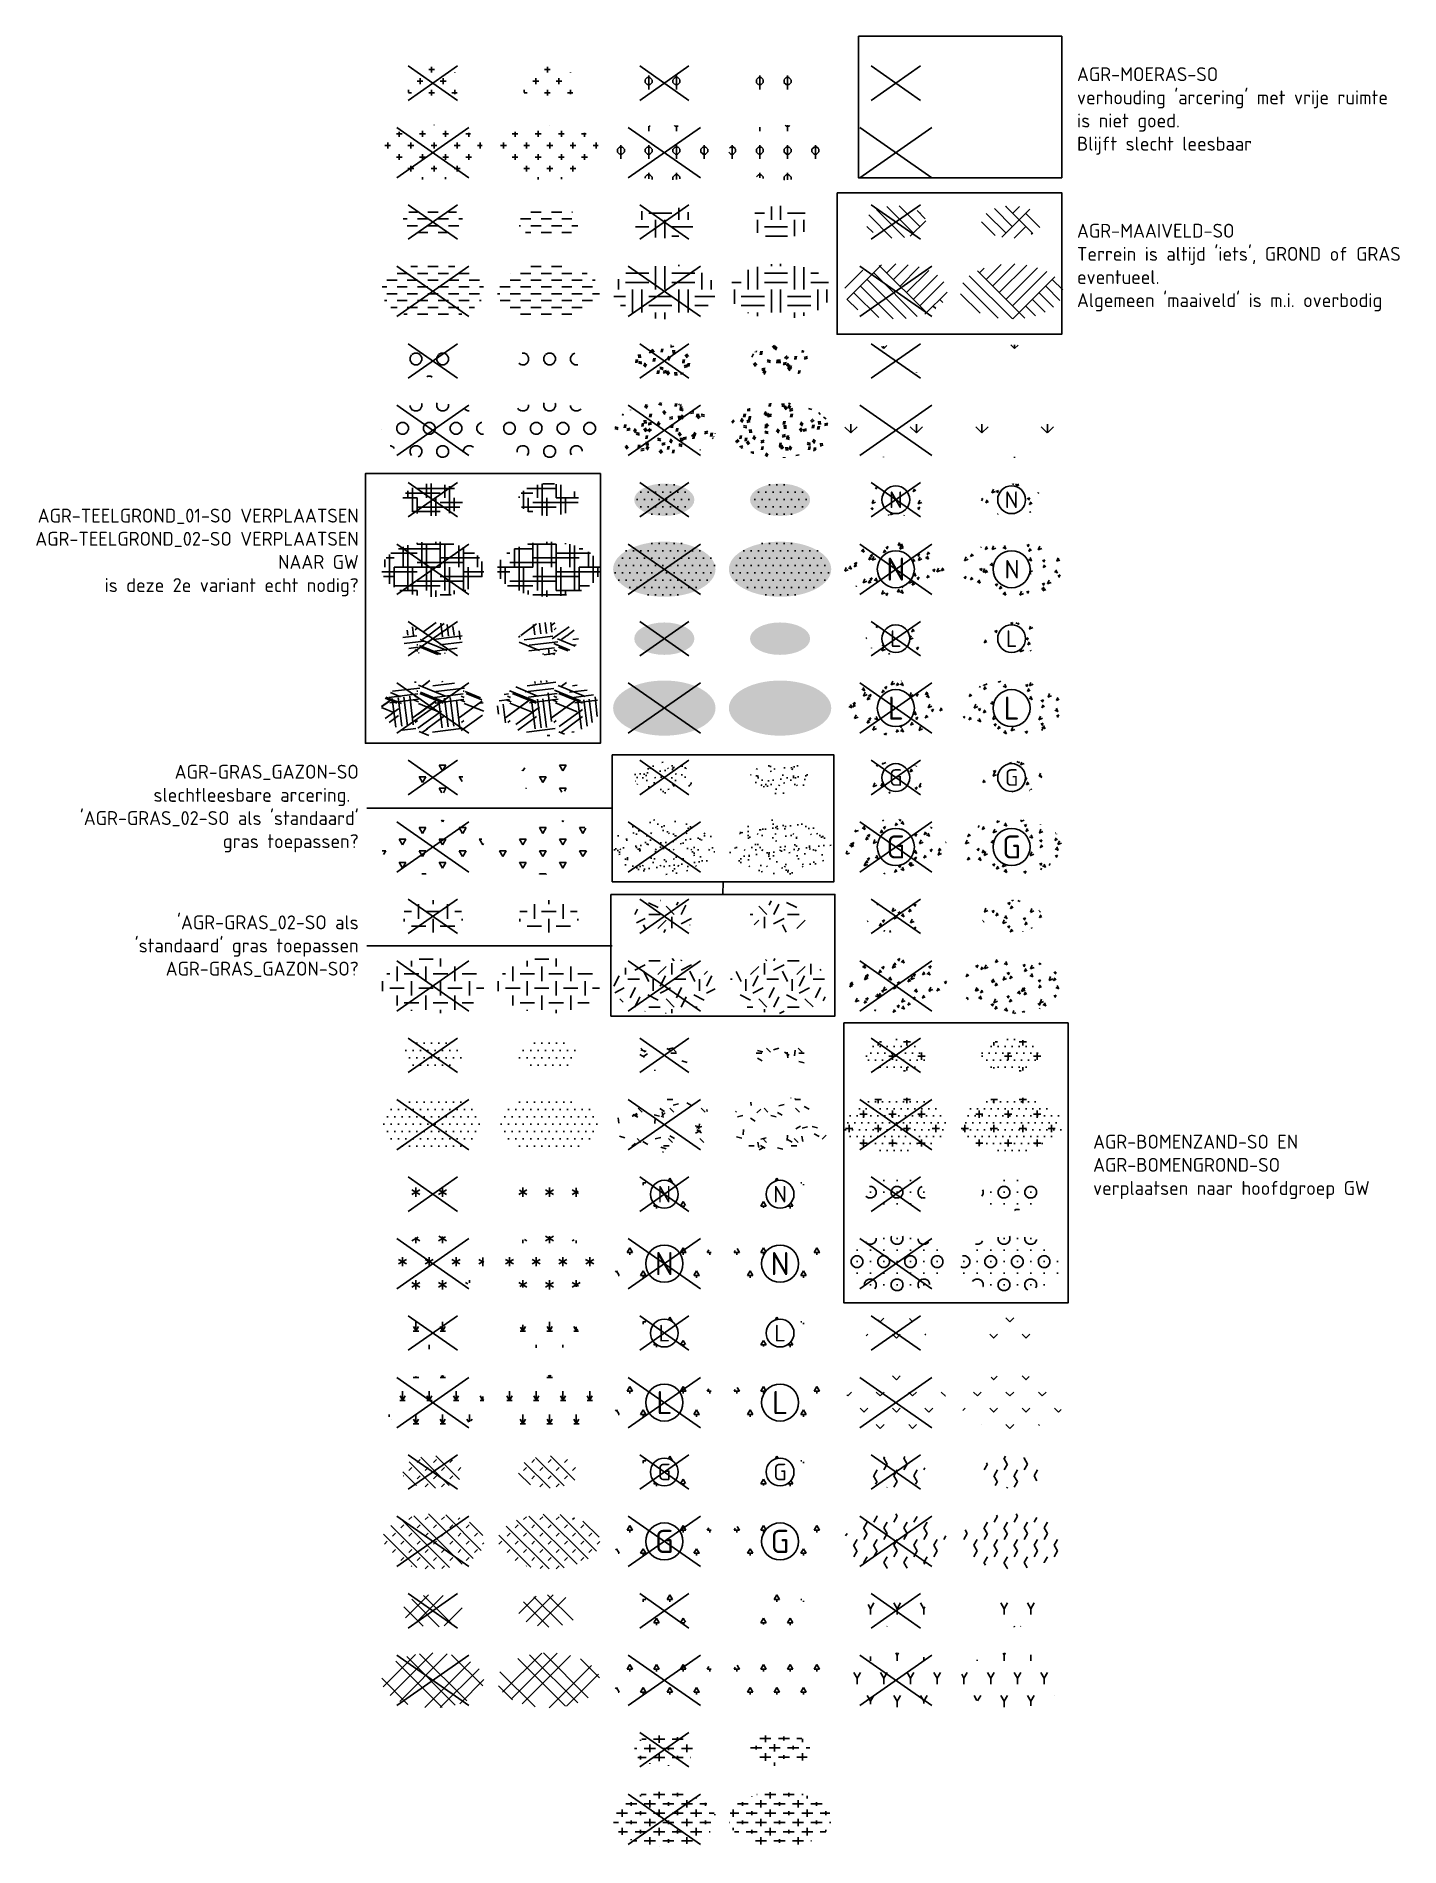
# Model space of a CAD drawing. Header units: metres. Extents: x 58.8 to 88.2, y 198.9 to 238.
import ezdxf
from ezdxf.enums import TextEntityAlignment as Align

# ---------------------------------------------------------------- set-up
doc = ezdxf.new("R2010")
doc.units = ezdxf.units.M
doc.layers.get('0').update_dxf_attribs({"lineweight": 25})
for name, color, linetype, lineweight in [('B-WE-GR-BEPLANTING-S', 90, 'Continuous', 25), ('gewijzigd', 1, 'Continuous', 25), ('gewijzigd_rond2', 4, 'Continuous', 25), ('V-WE-GR-BEPLANTING-S', 90, 'Continuous', 25), ('V-WE-OG-T18', 10, 'Continuous', 25)]:
    doc.layers.add(name, color=color, linetype=linetype, lineweight=lineweight)
doc.styles.add('NLCS-ISO', font='NLCS-ISO.ttf')
doc.styles.add('NLCS-ISO-ANNOTATIEF-T18', font='NLCS-ISO.ttf', dxfattribs={"height": 1.8})
pattern_1 = [(60, (0, 0), (-1.4434, 2.5), [0.7217, -2.1651]), (120, (0, 0), (-2.8868, -6e-07), [0.7217, -2.1651]), (270, (0, 0), (1.44338, -2.5), [0.625, -4.375])]
pattern_2 = [(60, (0, 0), (-1.08253, 1.875), [0.7217, -1.44338]), (60, (0, 1.25), (-1.08253, 1.875), [0.7217, -1.44338]), (300, (0, 1.25), (2.16506, 2e-06), [0.7217, -1.44338])]
pattern_3 = [(45, (0, 0), (-1.75, 1.75), [0.6, -1.87485]), (135, (0, 0), (-1.75, -1.75), [0.6, -1.87485])]
pattern_4 = [(45, (0, 1), (-1.75, 1.75), [0.6, -1.87485]), (135, (0, 1), (-1.75, -1.75), [0.6, -1.87485])]
pattern_5 = [(0, (0, 0), (0, 1.25), [0, -1.44338]), (0, (-0.1675, -0.625), (1.4434, 2.5), [0.33494, -2.5518]), (30, (0.1675, -0.625), (1.44338, 2.5), [0.33494, -4.66506]), (60, (0.4575, -0.4575), (-1.4434, 2.5), [0.33494, -2.5518]), (90, (0.625, -0.1675), (-1.44338, 2.5), [0.33494, -4.66506]), (120, (0.625, 0.1675), (-2.88675, -6e-07), [0.33494, -2.5518]), (150, (0.4575, 0.4575), (-2.88675, 6e-07), [0.33494, -4.66506]), (180, (0.1675, 0.625), (-1.4434, -2.5), [0.33494, -2.5518]), (210, (-0.1675, 0.625), (-1.44338, -2.5), [0.33494, -4.66506]), (240, (-0.4575, 0.4575), (1.4434, -2.5), [0.33494, -2.5518]), (270, (-0.625, 0.1675), (1.44338, -2.5), [0.33494, -4.66506]), (300, (-0.625, -0.1675), (2.88675, 6e-07), [0.33494, -2.5518]), (330, (-0.4575, -0.4575), (2.88675, -6e-07), [0.33494, -4.66506])]
pattern_6 = [(0, (0, 0), (0.25, 0.75), [0, -0.75]), (0, (0, 0), (1.5625, 1.5625), [0.78125, -2.34375]), (90, (0.3906, -0.3906), (-1.5625, 1.5625), [0.78125, -2.34375])]
pattern_7 = [(0, (-0.2887, -1.5), (1.4434, 2.5), [0.57735, -2.3094]), (240, (0, -1), (1.4434, -2.5), [0.57735, -2.3094]), (300, (0, -1), (2.88675, 6e-07), [0.57735, -2.3094]), (270, (0, -1.5), (1.44338, -2.5), [0.25, -4.75])]
pattern_8 = [(0, (-20.4739, -93.0631), (1, 1), [1.2, -0.8]), (90, (-19.874, -93.463), (-4, 2e-16), [0.8, -1.2]), (90, (-18.874, -92.463), (-4, 2e-16), [0.8, -1.2]), (90, (-17.874, -93.263), (-4, 2e-16), [0.4, -1.6]), (90, (-16.874, -92.263), (-4, 2e-16), [0.4, -1.6])]
pattern_9 = [(0, (0, 0), (5, 5), [0.6, -4]), (45, (2, 1), (-0.5657, 9.334), [0.6, -4]), (30, (0.4, 0.6), (1.1373, 6.43), [0.6, -4]), (15, (1.6, 2.4), (1.9281, 3.6225), [0.6, -4]), (135, (0.8, 10), (-0.14142, -3.2527), [0.6, -4]), (150, (6, 2), (1.07846, -2.93205), [0.6, -4]), (165, (1.2, 0.2), (0.7173, -3.5051), [0.6, -4]), (85, (2, 2), (-4.3634, 5.2), [0.6, -4]), (100, (0, 0), (-5.5606, 3.8936), [0.6, -4])]
pattern_10 = [(0, (0, 0), (5, 5), [1.25, -3.75]), (0, (2.75, 3), (5, 5), [1.25, -3.75]), (90, (0.5, 1.75), (-5, 5), [1.25, -3.75]), (90, (2.5, 3.5), (-5, 5), [1.25, -3.75]), (45, (1, 3.5), (0, 5), [1.25, -5.821]), (135, (2.75, 0), (-5, 0), [1.25, -5.821]), (26.565, (1.25, 1.5), (5, 2e-09), [1.25, -9.9303]), (26.565, (3.5, 4), (5, 2e-09), [1.25, -9.9303]), (63.435, (3.5, 0), (3e-10, 5), [1.25, -9.9303]), (63.435, (1.25, 2.25), (3e-10, 5), [1.25, -9.9303]), (63.435, (3, 1), (3e-10, 5), [1.25, -9.9303]), (116.565, (0, 2.75), (-2e-09, 5), [1.25, -9.9303]), (153.435, (1, 0.75), (-5, 3e-10), [1.25, -9.9303])]
pattern_11 = [(37.5, (-20.4739, -66.0631), (-0.062993, 1.926824), [0, -1.52, 0, -1.7, 0, -1.625]), (7.5, (-20.4739, -66.063), (1.76978, 2.82215), [0, -0.82, 0, -1.37, 0, -0.525]), (327.5, (-21.7039, -66.0631), (3.11414, 0.00566), [0, -0.5, 0, -1.8, 0, -2.35]), (317.5, (-21.7039, -66.063), (3.00613, 0.87768), [0, -0.25, 0, -1.18, 0, -1.35]), (51, (-23.0139, -62.2531), (-0.504087, 1.75796), [0.15, -2.0955]), (10, (-23.0139, -69.8731), (0.772887, 1.65746), [0.15, -2.0955])]
pattern_12 = [(0, (-11.705, -59.8471), (1.5625, 1.5625), [1.5625, -1.5625]), (90, (-10.9238, -59.0659), (-1.5625, 1.5625), [1.5625, -1.5625])]
pattern_13 = [(0, (0, 0), (1.5625, 1.5625), [1.5625, -1.5625]), (90, (0.7812, 0.7812), (-1.5625, 1.5625), [1.5625, -1.5625])]
pattern_14 = [(0, (0, 0), (0.39687, 0.79375), [0, -0.79375])]
pattern_15 = [(40, (0, 0), (-1.388, 3.4043), [0.375, -4]), (40, (0.125, -0.125), (-1.388, 3.4043), [0.375, -4]), (95, (0.75, -0.125), (-3.9318, 1.9146), [0.375, -2]), (95, (0.925, -0.125), (-3.9318, 1.9146), [0.375, -2]), (125, (1, 0.5), (-3.6866, 0.4705), [0.375, -2.5]), (125, (1.125, 0.625), (-3.6866, 0.4705), [0.375, -2.5]), (15, (0, 0.625), (0.8018, 2.803), [0.375, -2]), (15, (0, 0.8), (0.8018, 2.803), [0.375, -2]), (165, (0, 0.625), (-2.4195, -3.234), [0.375, -2]), (165, (0, 0.8), (-2.4195, -3.234), [0.375, -2]), (65, (0, 0), (-1.3372, 1.86483), [0.375, -2.5]), (65, (0.125, -0.125), (-1.3372, 1.86483), [0.375, -2.5]), (80, (0.75, -0.125), (-3.3023, 2.867), [0.375, -2]), (80, (0.875, -0.125), (-3.3023, 2.867), [0.375, -2]), (80, (0.25, 0.5), (-2.3318, 1.1727), [0.375, -2]), (80, (0.375, 0.5), (-2.3318, 1.1727), [0.375, -2])]
pattern_16 = [(0, (0, 0.75), (2.5, 2.5), [2.5, -2.5]), (0, (0, 1.75), (2.5, 2.5), [2.5, -2.5]), (90, (0.75, 2.5), (-2.5, 2.5), [2.5, -2.5]), (90, (1.75, 2.5), (-2.5, 2.5), [2.5, -2.5])]
pattern_17 = [(0, (-0.1533, 1.1256), (0, 3), [0.3066, -2.6934]), (45, (0.1533, 1.1256), (0, 3), [0.3128, -3.9299]), (90, (0.3744, 1.3467), (-3, 2e-16), [0.30656, -2.69344]), (135, (0.3744, 1.6533), (-3, 2e-16), [0.3128, -3.9299]), (180, (0.1533, 1.8744), (-4e-16, -3), [0.30656, -2.69344]), (225, (-0.1533, 1.8744), (-5e-16, -3), [0.3128, -3.9299]), (270, (-0.3744, 1.6533), (3, -6e-16), [0.30656, -2.69344]), (315, (-0.3744, 1.3467), (3, -7e-16), [0.3128, -3.9299]), (90, (0, 0.754), (-3, 2e-16), [1.4978, -1.5018])]
pattern_18 = [(0, (-0.1533, -0.3744), (0, 3), [0.3066, -2.6934]), (45, (0.1533, -0.3744), (0, 3), [0.3128, -3.9299]), (90, (0.3744, -0.1533), (-3, 2e-16), [0.3066, -2.6934]), (135, (0.3744, 0.1533), (-3, 2e-16), [0.3128, -3.9299]), (180, (0.1533, 0.3744), (-4e-16, -3), [0.3066, -2.6934]), (225, (-0.1533, 0.3744), (-5e-16, -3), [0.3128, -3.9299]), (270, (-0.3744, 0.1533), (3, -6e-16), [0.3066, -2.6934]), (315, (-0.3744, -0.1533), (3, -7e-16), [0.3128, -3.9299]), (90, (0, -0.746), (-3, 2e-16), [1.4978, -1.5018])]
pattern_19 = [(26, (1.2472, 1.2472), (0.02656, 2.5209), [0.3279, -1.42825]), (64, (1.2472, 1.2472), (0.02657, 2.52088), [0.3516, -3.30965]), (207, (0.6774, 0.6774), (-0.025, -2.5202), [0.2912, -1.61745]), (243, (0.6774, 0.6774), (-0.02501, -2.52018), [0.30765, -3.49335]), (114, (0.6902, 1.8098), (-1.3836, -1.84667), [0.3984, -3.04395]), (155, (0.6902, 1.8098), (-1.3836, -1.8467), [0.3644, -2.7071]), (22, (1.2424, 0.2424), (0.98615, 2.44085), [0.42395, -2.79255]), (68, (1.2424, 0.2424), (-1.9961, 1.23595), [0.4349, -2.19765])]
pattern_20 = [(90, (0, 1.5), (-3.5355, 3.5355), [0.9375, -6.1336]), (45, (0, 1.5), (-3.5355, 3.5355), [0.9375, -4.0625]), (135, (0, 1.5), (-3.5355, -3.5355), [0.9375, -4.0625])]
pattern_21 = [(90, (0, 0), (-3.5355, 3.5355), [0.9375, -6.1336]), (45, (0, 0), (-3.5355, 3.5355), [0.9375, -4.0625]), (135, (0, 0), (-3.5355, -3.5355), [0.9375, -4.0625])]
pattern_22 = [(45, (0, 0), (-5, 5), []), (45, (-0.714, 0.714), (0, 10), [7.071, -7.071]), (45, (-1.4286, 1.4286), (0, 10), [7.071, -7.071]), (45, (-2.153, 2.153), (0, 10), [7.071, -7.071]), (45, (-2.857, 2.857), (0, 10), [7.071, -7.071]), (45, (-3.5714, 3.5714), (0, 10), [7.071, -7.071]), (45, (-4.286, 4.286), (0, 10), [7.071, -7.071]), (315, (0, 0), (5, 5), []), (315, (0.714, 0.714), (10, -3e-15), [7.071, -7.071]), (315, (1.4286, 1.4286), (10, -3e-15), [7.071, -7.071]), (315, (2.153, 2.153), (10, -3e-15), [7.071, -7.071]), (315, (2.857, 2.857), (10, -3e-15), [7.071, -7.071]), (315, (3.5714, 3.5714), (10, -3e-15), [7.071, -7.071]), (315, (4.286, 4.286), (10, -3e-15), [7.071, -7.071])]
pattern_23 = [(0, (-2, 0), (16, 27.713), [4, -28]), (90, (0, 0), (-16, 27.713), [2, -53.426]), (90, (0.5, 0), (-16, 27.713), [1.6, -53.826]), (90, (-0.5, 0), (-16, 27.713), [1.6, -53.826]), (60, (1, 0), (-16, 27.713), [1.28, -30.72]), (120, (-1, 0), (-32, 1e-08), [1.28, -30.72])]
pattern_24 = [(45, (0, 0), (-1.6838, 1.6838), []), (45, (1.6838, 0), (-3.3676, 3.3676), []), (135, (0, 0), (-1.6838, -1.6838), []), (135, (1.6838, 0), (-3.3676, -3.3676), [])]
pattern_25 = [(135, (0, 0), (-0.88388, -0.88388), []), (45, (0, 0.8), (-0.88388, 0.88388), [0.45, -0.8])]
pattern_26 = [(0, (-0.2887, 0), (1.4434, 2.5), [0.57735, -2.3094]), (60, (0, 0), (-1.4434, 2.5), [0.57735, -2.3094]), (90, (0, 0), (-1.44338, 2.5), [1, -4]), (120, (0, 0), (-2.8868, -6e-07), [0.57735, -2.3094])]
pattern_27 = [(30, (-0.433, -0.25), (1.44338, 2.5), [1, -4]), (90, (0, -0.5), (-1.44338, 2.5), [1, -4]), (150, (0.433, -0.25), (-2.88675, 6e-07), [1, -4])]
pattern_28 = [(60, (0, 0), (7e-07, 2.5), [0.7217, -3.60844]), (120, (0, 0), (-2.16506, 1.25), [0.7217, -3.60844]), (180, (0.3608, 0.625), (-2.16506, -1.25), [0.7217, -3.60844])]
pattern_29 = [(60, (0, 0.5), (7e-07, 2.5), [0.7217, -3.60844]), (120, (0, 0.5), (-2.16506, 1.25), [0.7217, -3.60844]), (180, (0.3608, 1.125), (-2.16506, -1.25), [0.7217, -3.60844])]
pattern_30 = [(38.66, (4.75, 0.6), (-20, -14.999995), [0.32016, -31.69546]), (36.87, (4.4, 1.1), (-15, -10), [0.75, -24.25]), (340.017, (4.45, 2.9), (-40.000003, 14.999997), [0.58523, -57.93827]), (333.435, (4.7, 3.5), (-5, 5), [0.3354, -10.8449]), (0, (4.9, 4.05), (5, 5), [0.1, -4.9]), (36.0274, (0.5, 4.6), (-34.999987, -25.000018), [0.68007, -67.32728]), (7.3524, (1.9, 2.75), (114.9999948, 15.0000423), [3.1257, -153.1593]), (7.3524, (1.8, 3.35), (114.9999948, 15.0000423), [3.1257, -153.1593]), (6.4416, (1.75, 4), (265.00000015, 29.9999985), [3.119695, -308.849855]), (7.3524, (1.65, 4.6), (114.9999948, 15.0000423), [3.1257, -153.1593]), (337.9887, (0, 2.7), (-209.9999758, 85.0000632), [2.53476, -250.94108]), (337.62, (0, 3.35), (-60.000014, 24.999964), [2.75772, -89.16617]), (337.6713, (0, 4.05), (194.9999406, -80.0001502), [3.02696, -299.669255]), (337.5206, (0.15, 4.65), (85.000023, -34.999948), [3.13847, -153.78508]), (277.3524, (2.25, 3.1), (15.0000423, -114.9999948), [3.1257, -153.1593]), (277.3524, (2.9, 3.2), (15.0000423, -114.9999948), [3.1257, -153.1593]), (277.3524, (3.5, 3.25), (15.0000423, -114.9999948), [3.1257, -153.1593]), (276.4416, (4.15, 3.35), (29.9999985, -265.00000015), [3.119695, -308.849855]), (36.6341, (1.05, 0), (-175.0000322, -129.9999579), [2.43002, -240.572035]), (35.9605, (0.1, 0.1), (-200.0000444, -144.9999407), [3.150395, -311.889285]), (36.254, (0, 0.8), (-55.000024, -39.999964), [2.79016, -90.21522]), (36.3844, (0, 1.55), (-74.999953, -55.0000646), [2.36009, -115.64415])]
pattern_31 = [(0, (0, 0), (2.5, 0.5), [5, -5]), (90, (0, 0), (-0.5, 2.5), [5, -5])]
pattern_32 = [(0, (-0.1675, -0.625), (1.4434, 2.5), [0.33494, -2.5518]), (30, (0.1675, -0.625), (1.44338, 2.5), [0.33494, -4.66506]), (60, (0.4575, -0.4575), (-1.4434, 2.5), [0.33494, -2.5518]), (90, (0.625, -0.1675), (-1.44338, 2.5), [0.33494, -4.66506]), (120, (0.625, 0.1675), (-2.88675, -6e-07), [0.33494, -2.5518]), (150, (0.4575, 0.4575), (-2.88675, 6e-07), [0.33494, -4.66506]), (180, (0.1675, 0.625), (-1.4434, -2.5), [0.33494, -2.5518]), (210, (-0.1675, 0.625), (-1.44338, -2.5), [0.33494, -4.66506]), (240, (-0.4575, 0.4575), (1.4434, -2.5), [0.33494, -2.5518]), (270, (-0.625, 0.1675), (1.44338, -2.5), [0.33494, -4.66506]), (300, (-0.625, -0.1675), (2.88675, 6e-07), [0.33494, -2.5518]), (330, (-0.4575, -0.4575), (2.88675, -6e-07), [0.33494, -4.66506])]
pattern_33 = [(0, (-0.55, 0), (1.11125, 0.735), [1.11125, -1.11125])]
pattern_34 = [(0, (-109.7417, -125.6982), (1.25, 1.25), [0.625, -1.875]), (90, (-109.4292, -126.0107), (-1.25, 1.25), [0.625, -1.875])]
pattern_35 = [(0, (0, 0), (1.25, 1.25), [0.625, -1.875]), (90, (0.3125, -0.3125), (-1.25, 1.25), [0.625, -1.875])]

msp = doc.modelspace()

# ---------------------------------------------------------------- texts
at = {"layer": 'V-WE-OG-T18', "char_height": 0.3, "style": 'NLCS-ISO-ANNOTATIEF-T18'}
for s, insert, width, attachment_point in [("AGR-MOERAS-SO\\Pverhouding 'arcering' met vrije ruimte is niet goed.\\PBlijft slecht leesbaar", (81.25, 236.354), 6.91197, 4), ("AGR-MAAIVELD-SO\\PTerrein is altijd 'iets', GROND of GRAS eventueel.\\PAlgemeen 'maaiveld' is m.i. overbodig", (81.25, 232.973), 6.98593, 4), ('AGR-TEELGROND_01-SO VERPLAATSEN\\PAGR-TEELGROND_02-SO VERPLAATSEN NAAR GW\\Pis deze 2e variant echt nodig?', (65.738, 226.819), 7.28649, 6), ("AGR-GRAS_GAZON-SO slechtleesbare arcering.  'AGR-GRAS_02-SO als 'standaard' gras toepassen?", (65.738, 221.287), 6.60998, 6), ("'AGR-GRAS_02-SO als 'standaard' gras toepassen AGR-GRAS_GAZON-SO?", (65.738, 218.315), 5.95341, 6), ('AGR-BOMENZAND-SO EN AGR-BOMENGROND-SO verplaatsen naar hoofdgroep GW', (81.598, 213.546), 6.24828, 4)]:
    msp.add_mtext(s, dxfattribs=dict(at, insert=insert, width=width, attachment_point=attachment_point))

# ---------------------------------------------------------------- blocks, each defined once
blk = doc.blocks.new('SGR-BEPLANTING_SOORT_01-SO')
h = blk.add_hatch()
h.set_pattern_fill('AGR-BEPLANTING_SOORT_01-SO', color=256, scale=0.5, pattern_type=2)
h.set_pattern_definition(pattern_1)
edge = h.paths.add_edge_path()
edge.add_ellipse((0, 0), major_axis=(5.525, 0), ratio=0.5384615, start_angle=0, end_angle=360)
at = {"style": 'NLCS-ISO'}
blk.add_attdef('TYPE', text='', height=1.8, dxfattribs=at).set_placement((6.525, 0), align=Align.MIDDLE_LEFT)
blk = doc.blocks.new('SGR-BEPLANTING_SOORT_01_KL-SO')
h = blk.add_hatch()
h.set_pattern_fill('AGR-BEPLANTING_SOORT_01-SO', color=256, scale=0.5, pattern_type=2)
h.set_pattern_definition(pattern_1)
edge = h.paths.add_edge_path()
edge.add_ellipse((0, 0), major_axis=(3.25, 0), ratio=0.538462, start_angle=0, end_angle=360)
at = {"style": 'NLCS-ISO'}
blk.add_attdef('TYPE', text='', height=1.8, dxfattribs=at).set_placement((4.25, 0), align=Align.MIDDLE_LEFT)
blk = doc.blocks.new('SGR-BEPLANTING_SOORT_02-SO')
h = blk.add_hatch()
h.set_pattern_fill('AGR-BEPLANTING_SOORT_02-SO', color=256, scale=0.5, pattern_type=2)
h.set_pattern_definition(pattern_2)
edge = h.paths.add_edge_path()
edge.add_ellipse((0, 0), major_axis=(5.525, 0), ratio=0.5384615, start_angle=0, end_angle=360)
at = {"style": 'NLCS-ISO'}
blk.add_attdef('TYPE', text='', height=1.8, dxfattribs=at).set_placement((6.525, 0), align=Align.MIDDLE_LEFT)
blk = doc.blocks.new('SGR-BEPLANTING_SOORT_02_KL-SO')
h = blk.add_hatch()
h.set_pattern_fill('AGR-BEPLANTING_SOORT_02-SO', color=256, scale=0.5, pattern_type=2)
h.set_pattern_definition(pattern_2)
edge = h.paths.add_edge_path()
edge.add_ellipse((0, 0), major_axis=(3.25, 0), ratio=0.538462, start_angle=0, end_angle=360)
at = {"style": 'NLCS-ISO'}
blk.add_attdef('TYPE', text='', height=1.8, dxfattribs=at).set_placement((4.25, 0), align=Align.MIDDLE_LEFT)
blk = doc.blocks.new('SGR-BOLLEN-SO')
h = blk.add_hatch()
h.set_pattern_fill('AGR-BOLLEN-SO', color=256, pattern_type=2)
h.set_pattern_definition(pattern_3)
edge = h.paths.add_edge_path()
edge.add_ellipse((0, 0), major_axis=(5.525, 0), ratio=0.5384615, start_angle=0, end_angle=360)
at = {"style": 'NLCS-ISO'}
blk.add_attdef('TYPE', text='', height=1.8, dxfattribs=at).set_placement((6.525, 0), align=Align.MIDDLE_LEFT)
blk = doc.blocks.new('SGR-BOLLEN_KL-SO')
h = blk.add_hatch()
h.set_pattern_fill('AGR-BOLLEN-SO', color=256, pattern_type=2)
h.set_pattern_definition(pattern_4)
edge = h.paths.add_edge_path()
edge.add_ellipse((0, 0), major_axis=(3.25, 0), ratio=0.538462, start_angle=0, end_angle=360)
at = {"style": 'NLCS-ISO'}
blk.add_attdef('TYPE', text='', height=1.8, dxfattribs=at).set_placement((4.25, 0), align=Align.MIDDLE_LEFT)
blk = doc.blocks.new('SGR-BOMENGROND-SO')
h = blk.add_hatch()
h.set_pattern_fill('AGR-BOMENGROND-SO', color=256, scale=0.5, pattern_type=2)
h.set_pattern_definition(pattern_5)
edge = h.paths.add_edge_path()
edge.add_ellipse((0, 0), major_axis=(5.525, 0), ratio=0.5384615, start_angle=0, end_angle=360)
at = {"style": 'NLCS-ISO'}
blk.add_attdef('TYPE', text='', height=1.8, dxfattribs=at).set_placement((6.525, 0), align=Align.MIDDLE_LEFT)
blk = doc.blocks.new('SGR-BOMENGROND_KL-SO')
h = blk.add_hatch()
h.set_pattern_fill('AGR-BOMENGROND-SO', color=256, scale=0.5, pattern_type=2)
h.set_pattern_definition(pattern_5)
edge = h.paths.add_edge_path()
edge.add_ellipse((0, 0), major_axis=(3.25, 0), ratio=0.538462, start_angle=0, end_angle=360)
at = {"style": 'NLCS-ISO'}
blk.add_attdef('TYPE', text='', height=1.8, dxfattribs=at).set_placement((4.25, 0), align=Align.MIDDLE_LEFT)
blk = doc.blocks.new('SGR-BOMENZAND-SO')
h = blk.add_hatch()
h.set_pattern_fill('AGR-BOMENZAND-SO', color=256, scale=0.5, pattern_type=2)
h.set_pattern_definition(pattern_6)
edge = h.paths.add_edge_path()
edge.add_ellipse((0, 0), major_axis=(-5.525, 0), ratio=0.5384615, start_angle=0, end_angle=360)
at = {"style": 'NLCS-ISO'}
blk.add_attdef('TYPE', text='', height=1.8, dxfattribs=at).set_placement((6.525, 0), align=Align.MIDDLE_LEFT)
blk = doc.blocks.new('SGR-BOMENZAND_KL-SO')
h = blk.add_hatch()
h.set_pattern_fill('AGR-BOMENZAND-SO', color=256, scale=0.5, pattern_type=2)
h.set_pattern_definition(pattern_6)
edge = h.paths.add_edge_path()
edge.add_ellipse((0, 0), major_axis=(-3.25, 0), ratio=0.538462, start_angle=0, end_angle=360)
at = {"style": 'NLCS-ISO'}
blk.add_attdef('TYPE', text='', height=1.8, dxfattribs=at).set_placement((4.25, 0), align=Align.MIDDLE_LEFT)
blk = doc.blocks.new('SGR-BOS-SO')
h = blk.add_hatch()
h.set_pattern_fill('AGR-BOS-SO', color=256, scale=0.5, pattern_type=2)
h.set_pattern_definition(pattern_7)
edge = h.paths.add_edge_path()
edge.add_ellipse((0, 0), major_axis=(-5.525, 0), ratio=0.5384615, start_angle=0, end_angle=360)
at = {"style": 'NLCS-ISO'}
blk.add_attdef('TYPE', text='', height=1.8, dxfattribs=at).set_placement((6.525, 0), align=Align.MIDDLE_LEFT)
blk = doc.blocks.new('SGR-BOSPLANTSOEN-SO')
h = blk.add_hatch()
h.set_pattern_fill('AGR-BOSPLANTSOEN-SO', color=256, style=0, pattern_type=2)
h.set_pattern_definition(pattern_8)
edge = h.paths.add_edge_path()
edge.add_ellipse((0, 0), major_axis=(-5.525, 0), ratio=0.5384615, start_angle=0, end_angle=360, ccw=False)
at = {"style": 'NLCS-ISO'}
blk.add_attdef('TYPE', text='', height=1.8, dxfattribs=at).set_placement((6.525, 0), align=Align.MIDDLE_LEFT)
blk = doc.blocks.new('SGR-BOSPLANTSOEN_KL-SO')
h = blk.add_hatch()
h.set_pattern_fill('AGR-BOSPLANTSOEN-SO', color=256, style=0, pattern_type=2)
h.set_pattern_definition([(0, (0, 0), (1, 1), [1.2, -0.8]), (90, (0.6, -0.4), (-4, 2e-16), [0.8, -1.2]), (90, (1.6, 0.6), (-4, 2e-16), [0.8, -1.2]), (90, (2.6, -0.2), (-4, 2e-16), [0.4, -1.6]), (90, (3.6, 0.8), (-4, 2e-16), [0.4, -1.6])])
edge = h.paths.add_edge_path()
edge.add_ellipse((0, 0), major_axis=(-3.25, 0), ratio=0.538462, start_angle=0, end_angle=360, ccw=False)
at = {"style": 'NLCS-ISO'}
blk.add_attdef('TYPE', text='', height=1.8, dxfattribs=at).set_placement((4.25, 0), align=Align.MIDDLE_LEFT)
blk = doc.blocks.new('SGR-BOS_GEMENGD-SO')
h = blk.add_hatch()
h.set_pattern_fill('AGR-BOS-SO', color=256, scale=0.5, pattern_type=2)
h.set_pattern_definition(pattern_7)
edge = h.paths.add_edge_path()
edge.add_ellipse((0, 0), major_axis=(-5.525, 0), ratio=0.5384615, start_angle=0, end_angle=360)
edge = h.paths.add_edge_path(flags=16)
edge.add_arc((0, 0), 2, 0, 360)
blk.add_circle((0, 0), 2)
at = {"style": 'NLCS-ISO'}
blk.add_text('G', height=2.5, dxfattribs=at).set_placement((0, 0), align=Align.MIDDLE_CENTER)
blk.add_attdef('TYPE', text='', height=1.8, dxfattribs=at).set_placement((6.525, 0), align=Align.MIDDLE_LEFT)
blk = doc.blocks.new('SGR-BOS_GEMENGD_KL-SO')
h = blk.add_hatch()
h.set_pattern_fill('AGR-BOS-SO', color=256, scale=0.5, pattern_type=2)
h.set_pattern_definition(pattern_7)
edge = h.paths.add_edge_path()
edge.add_ellipse((0, 0), major_axis=(-3.25, 0), ratio=0.538461, start_angle=0, end_angle=360)
edge = h.paths.add_edge_path(flags=16)
edge.add_arc((0, 0), 1.5, 0, 360)
blk.add_circle((0, 0), 1.5)
at = {"style": 'NLCS-ISO'}
blk.add_text('G', height=1.8, dxfattribs=at).set_placement((0, 0), align=Align.MIDDLE_CENTER)
blk.add_attdef('TYPE', text='', height=1.8, dxfattribs=at).set_placement((4.25, 0), align=Align.MIDDLE_LEFT)
blk = doc.blocks.new('SGR-BOS_KL-SO')
h = blk.add_hatch()
h.set_pattern_fill('AGR-BOS-SO', color=256, scale=0.5, pattern_type=2)
h.set_pattern_definition(pattern_7)
edge = h.paths.add_edge_path()
edge.add_ellipse((0, 0), major_axis=(-3.25, 0), ratio=0.538461, start_angle=0, end_angle=360)
at = {"style": 'NLCS-ISO'}
blk.add_attdef('TYPE', text='', height=1.8, dxfattribs=at).set_placement((4.25, 0), align=Align.MIDDLE_LEFT)
blk = doc.blocks.new('SGR-BOS_LOOF-SO')
h = blk.add_hatch()
h.set_pattern_fill('AGR-BOS-SO', color=256, scale=0.5, pattern_type=2)
h.set_pattern_definition(pattern_7)
edge = h.paths.add_edge_path()
edge.add_ellipse((0, 0), major_axis=(-5.525, 0), ratio=0.5384615, start_angle=0, end_angle=360)
edge = h.paths.add_edge_path(flags=16)
edge.add_arc((0, 0), 2, 0, 360)
blk.add_circle((0, 0), 2)
at = {"style": 'NLCS-ISO'}
blk.add_text('L', height=2.5, dxfattribs=at).set_placement((0, 0), align=Align.MIDDLE_CENTER)
blk.add_attdef('TYPE', text='', height=1.8, dxfattribs=at).set_placement((6.525, 0), align=Align.MIDDLE_LEFT)
blk = doc.blocks.new('SGR-BOS_LOOF_KL-SO')
h = blk.add_hatch()
h.set_pattern_fill('AGR-BOS-SO', color=256, scale=0.5, pattern_type=2)
h.set_pattern_definition(pattern_7)
edge = h.paths.add_edge_path()
edge.add_ellipse((0, 0), major_axis=(-3.25, 0), ratio=0.538461, start_angle=0, end_angle=360)
edge = h.paths.add_edge_path(flags=16)
edge.add_arc((0, 0), 1.5, 0, 360)
blk.add_circle((0, 0), 1.5)
at = {"style": 'NLCS-ISO'}
blk.add_text('L', height=1.8, dxfattribs=at).set_placement((0, 0), align=Align.MIDDLE_CENTER)
blk.add_attdef('TYPE', text='', height=1.8, dxfattribs=at).set_placement((4.25, 0), align=Align.MIDDLE_LEFT)
blk = doc.blocks.new('SGR-BOS_NAALD-SO')
h = blk.add_hatch()
h.set_pattern_fill('AGR-BOS-SO', color=256, scale=0.5, pattern_type=2)
h.set_pattern_definition(pattern_7)
edge = h.paths.add_edge_path()
edge.add_ellipse((0, 0), major_axis=(-5.53, 0), ratio=0.538462, start_angle=0, end_angle=360)
edge = h.paths.add_edge_path(flags=16)
edge.add_arc((0, 0), 2, 0, 360)
blk.add_circle((0, 0), 2)
at = {"style": 'NLCS-ISO'}
blk.add_text('N', height=2.5, dxfattribs=at).set_placement((0, 0), align=Align.MIDDLE_CENTER)
blk.add_attdef('TYPE', text='', height=1.8, dxfattribs=at).set_placement((6.53, 0), align=Align.MIDDLE_LEFT)
blk = doc.blocks.new('SGR-BOS_NAALD_KL-SO')
h = blk.add_hatch()
h.set_pattern_fill('AGR-BOS-SO', color=256, scale=0.5, pattern_type=2)
h.set_pattern_definition(pattern_7)
edge = h.paths.add_edge_path()
edge.add_ellipse((0, 0), major_axis=(-3.25, 0), ratio=0.538461, start_angle=0, end_angle=360)
edge = h.paths.add_edge_path(flags=16)
edge.add_arc((0, 0), 1.5, 0, 360)
blk.add_circle((0, 0), 1.5)
at = {"style": 'NLCS-ISO'}
blk.add_text('N', height=1.8, dxfattribs=at).set_placement((0, 0), align=Align.MIDDLE_CENTER)
blk.add_attdef('TYPE', text='', height=1.8, dxfattribs=at).set_placement((4.25, 0), align=Align.MIDDLE_LEFT)
blk = doc.blocks.new('SGR-GRAS_01-SO')
h = blk.add_hatch()
h.set_pattern_fill('AGR-GRAS_01-SO', color=256, scale=0.2, pattern_type=2)
h.set_pattern_definition(pattern_9)
edge = h.paths.add_edge_path()
edge.add_ellipse((0, 0), major_axis=(-5.525, 0), ratio=0.5384615, start_angle=0, end_angle=360)
at = {"style": 'NLCS-ISO'}
blk.add_attdef('TYPE', text='', height=1.8, dxfattribs=at).set_placement((6.525, 0), align=Align.MIDDLE_LEFT)
blk = doc.blocks.new('SGR-GRAS_01_KL-SO')
h = blk.add_hatch()
h.set_pattern_fill('AGR-GRAS_01-SO', color=256, scale=0.2, pattern_type=2)
h.set_pattern_definition(pattern_9)
edge = h.paths.add_edge_path()
edge.add_ellipse((0, 0), major_axis=(-3.25, 0), ratio=0.538462, start_angle=0, end_angle=360)
at = {"style": 'NLCS-ISO'}
blk.add_attdef('TYPE', text='', height=1.8, dxfattribs=at).set_placement((4.25, 0), align=Align.MIDDLE_LEFT)
blk = doc.blocks.new('SGR-GRAS_02-SO')
h = blk.add_hatch()
h.set_pattern_fill('AGR-GRAS_02-SO', color=256, scale=0.5, pattern_type=2)
h.set_pattern_definition(pattern_10)
edge = h.paths.add_edge_path()
edge.add_ellipse((0, 0), major_axis=(-5.525, 0), ratio=0.5384615, start_angle=0, end_angle=360)
at = {"style": 'NLCS-ISO'}
blk.add_attdef('TYPE', text='', height=1.8, dxfattribs=at).set_placement((6.525, 0), align=Align.MIDDLE_LEFT)
blk = doc.blocks.new('SGR-GRAS_02_KL-SO')
h = blk.add_hatch()
h.set_pattern_fill('AGR-GRAS_02-SO', color=256, scale=0.5, pattern_type=2)
h.set_pattern_definition(pattern_10)
edge = h.paths.add_edge_path()
edge.add_ellipse((0, 0), major_axis=(-3.25, 0), ratio=0.538462, start_angle=0, end_angle=360)
at = {"style": 'NLCS-ISO'}
blk.add_attdef('TYPE', text='', height=1.8, dxfattribs=at).set_placement((4.25, 0), align=Align.MIDDLE_LEFT)
blk = doc.blocks.new('SGR-GRAS_GAZON-SO')
h = blk.add_hatch()
h.set_pattern_fill('AGR-GRAS_GAZON-SO', color=256, style=0, pattern_type=2)
h.set_pattern_definition(pattern_11)
edge = h.paths.add_edge_path()
edge.add_ellipse((0, 0), major_axis=(-5.525, 0), ratio=0.5384615, start_angle=0, end_angle=360, ccw=False)
at = {"style": 'NLCS-ISO'}
blk.add_attdef('TYPE', text='', height=1.8, dxfattribs=at).set_placement((6.525, 0), align=Align.MIDDLE_LEFT)
blk = doc.blocks.new('SGR-GRAS_GAZON_KL-SO')
h = blk.add_hatch()
h.set_pattern_fill('AGR-GRAS_GAZON-SO', color=256, style=0, pattern_type=2)
h.set_pattern_definition(pattern_11)
edge = h.paths.add_edge_path()
edge.add_ellipse((0, 0), major_axis=(-3.25, 0), ratio=0.538462, start_angle=0, end_angle=360, ccw=False)
at = {"style": 'NLCS-ISO'}
blk.add_attdef('TYPE', text='', height=1.8, dxfattribs=at).set_placement((4.25, 0), align=Align.MIDDLE_LEFT)
blk = doc.blocks.new('SGR-GRAS_GESTABILISEERD-SO')
h = blk.add_hatch()
h.set_pattern_fill('AGR-GRAS_GESTABILISEERD-SO', color=256, scale=25, style=0, pattern_type=2)
h.set_pattern_definition(pattern_12)
edge = h.paths.add_edge_path()
edge.add_ellipse((0, 0), major_axis=(-5.525, 0), ratio=0.5384615, start_angle=0, end_angle=360, ccw=False)
at = {"style": 'NLCS-ISO'}
blk.add_attdef('TYPE', text='', height=1.8, dxfattribs=at).set_placement((6.525, 0), align=Align.MIDDLE_LEFT)
blk = doc.blocks.new('SGR-GRAS_GESTABILISEERD_KL-SO')
h = blk.add_hatch()
h.set_pattern_fill('AGR-GRAS_GESTABILISEERD-SO', color=256, scale=25, style=0, pattern_type=2)
h.set_pattern_definition(pattern_13)
edge = h.paths.add_edge_path()
edge.add_ellipse((0, 0), major_axis=(-3.25, 0), ratio=0.538462, start_angle=0, end_angle=360, ccw=False)
at = {"style": 'NLCS-ISO'}
blk.add_attdef('TYPE', text='', height=1.8, dxfattribs=at).set_placement((4.25, 0), align=Align.MIDDLE_LEFT)
blk = doc.blocks.new('SGR-GRAS_KUNSTGRAS-SO')
h = blk.add_hatch(color=253)
edge = h.paths.add_edge_path()
edge.add_ellipse((0, 0), major_axis=(-5.525, 0), ratio=0.5384615, start_angle=0, end_angle=360, ccw=False)
h = blk.add_hatch()
h.set_pattern_fill('AGR-GRAS_SPORTVELD-SO', color=256, style=0, pattern_type=2)
h.set_pattern_definition(pattern_14)
edge = h.paths.add_edge_path()
edge.add_ellipse((0, 0), major_axis=(-5.525, 0), ratio=0.5384615, start_angle=0, end_angle=360, ccw=False)
at = {"style": 'NLCS-ISO'}
blk.add_attdef('TYPE', text='', height=1.8, dxfattribs=at).set_placement((6.525, 0), align=Align.MIDDLE_LEFT)
blk = doc.blocks.new('SGR-GRAS_KUNSTGRAS_KL-SO')
h = blk.add_hatch(color=253)
edge = h.paths.add_edge_path()
edge.add_ellipse((0, 0), major_axis=(-3.25, 0), ratio=0.538462, start_angle=0, end_angle=360, ccw=False)
h = blk.add_hatch()
h.set_pattern_fill('AGR-GRAS_SPORTVELD-SO', color=256, style=0, pattern_type=2)
h.set_pattern_definition(pattern_14)
edge = h.paths.add_edge_path()
edge.add_ellipse((0, 0), major_axis=(-3.25, 0), ratio=0.538462, start_angle=0, end_angle=360, ccw=False)
at = {"style": 'NLCS-ISO'}
blk.add_attdef('TYPE', text='', height=1.8, dxfattribs=at).set_placement((4.25, 0), align=Align.MIDDLE_LEFT)
blk = doc.blocks.new('SGR-GRAS_RUIGGRAS-SO')
h = blk.add_hatch()
h.set_pattern_fill('AGR-GRAS_RUIGGRAS-SO', color=256, scale=0.025, style=0, pattern_type=2)
h.set_pattern_definition(pattern_15)
edge = h.paths.add_edge_path()
edge.add_ellipse((0, 0), major_axis=(-5.525, 0), ratio=0.5384615, start_angle=0, end_angle=360, ccw=False)
at = {"style": 'NLCS-ISO'}
blk.add_attdef('TYPE', text='', height=1.8, dxfattribs=at).set_placement((6.525, 0), align=Align.MIDDLE_LEFT)
blk = doc.blocks.new('SGR-GRAS_RUIGGRAS_KL-SO')
h = blk.add_hatch()
h.set_pattern_fill('AGR-GRAS_RUIGGRAS-SO', color=256, scale=0.025, style=0, pattern_type=2)
h.set_pattern_definition(pattern_15)
edge = h.paths.add_edge_path()
edge.add_ellipse((0, 0), major_axis=(-3.25, 0), ratio=0.538462, start_angle=0, end_angle=360, ccw=False)
at = {"style": 'NLCS-ISO'}
blk.add_attdef('TYPE', text='', height=1.8, dxfattribs=at).set_placement((4.25, 0), align=Align.MIDDLE_LEFT)
blk = doc.blocks.new('SGR-GROND-SO')
h = blk.add_hatch()
h.set_pattern_fill('AGR-GROND-SO', color=256, pattern_type=2)
h.set_pattern_definition(pattern_16)
edge = h.paths.add_edge_path()
edge.add_ellipse((0, 0), major_axis=(-5.525, 0), ratio=0.5384615, start_angle=0, end_angle=360)
at = {"style": 'NLCS-ISO'}
blk.add_attdef('TYPE', text='', height=1.8, dxfattribs=at).set_placement((6.525, 0), align=Align.MIDDLE_LEFT)
blk = doc.blocks.new('SGR-GROND_KL-SO')
h = blk.add_hatch()
h.set_pattern_fill('AGR-GROND-SO', color=256, pattern_type=2)
h.set_pattern_definition(pattern_16)
edge = h.paths.add_edge_path()
edge.add_ellipse((0, 0), major_axis=(-3.25, 0), ratio=0.538462, start_angle=0, end_angle=360)
at = {"style": 'NLCS-ISO'}
blk.add_attdef('TYPE', text='', height=1.8, dxfattribs=at).set_placement((4.25, 0), align=Align.MIDDLE_LEFT)
blk = doc.blocks.new('SGR-HEESTERS-SO')
h = blk.add_hatch()
h.set_pattern_fill('AGR-HEESTERS-SO', color=256, scale=0.4, style=0, pattern_type=2)
h.set_pattern_definition(pattern_17)
edge = h.paths.add_edge_path()
edge.add_ellipse((0, 0), major_axis=(-5.525, 0), ratio=0.5384615, start_angle=0, end_angle=360, ccw=False)
at = {"style": 'NLCS-ISO'}
blk.add_attdef('TYPE', text='', height=1.8, dxfattribs=at).set_placement((6.525, 0), align=Align.MIDDLE_LEFT)
blk = doc.blocks.new('SGR-HEESTERS_KL-SO')
h = blk.add_hatch()
h.set_pattern_fill('AGR-HEESTERS-SO', color=256, scale=0.4, style=0, pattern_type=2)
h.set_pattern_definition(pattern_18)
edge = h.paths.add_edge_path()
edge.add_ellipse((0, 0), major_axis=(-3.25, 0), ratio=0.538462, start_angle=0, end_angle=360, ccw=False)
at = {"style": 'NLCS-ISO'}
blk.add_attdef('TYPE', text='', height=1.8, dxfattribs=at).set_placement((4.25, 0), align=Align.MIDDLE_LEFT)
blk = doc.blocks.new('SGR-HOUTOPSTAND-SO')
h = blk.add_hatch()
h.set_pattern_fill('AGR-HOUTOPSTAND-SO', color=256, scale=0.5, pattern_type=2)
h.set_pattern_definition(pattern_19)
edge = h.paths.add_edge_path()
edge.add_ellipse((0, 0), major_axis=(-5.525, 0), ratio=0.5384615, start_angle=0, end_angle=360, ccw=False)
at = {"style": 'NLCS-ISO'}
blk.add_attdef('TYPE', text='', height=1.8, dxfattribs=at).set_placement((6.525, 0), align=Align.MIDDLE_LEFT)
blk = doc.blocks.new('SGR-HOUTOPSTAND_GEMENGD-SO')
h = blk.add_hatch()
h.set_pattern_fill('AGR-HOUTOPSTAND-SO', color=256, scale=0.5, pattern_type=2)
h.set_pattern_definition(pattern_19)
edge = h.paths.add_edge_path()
edge.add_ellipse((0, 0), major_axis=(-5.53, 0), ratio=0.538462, start_angle=0, end_angle=360, ccw=False)
edge = h.paths.add_edge_path(flags=16)
edge.add_arc((0, 0), 2, 0, 360)
blk.add_circle((0, 0), 2)
at = {"style": 'NLCS-ISO'}
blk.add_text('G', height=2.5, dxfattribs=at).set_placement((0, 0), align=Align.MIDDLE_CENTER)
blk.add_attdef('TYPE', text='', height=1.8, dxfattribs=at).set_placement((6.53, 0), align=Align.MIDDLE_LEFT)
blk = doc.blocks.new('SGR-HOUTOPSTAND_GEMENGD_KL-SO')
h = blk.add_hatch()
h.set_pattern_fill('AGR-HOUTOPSTAND-SO', color=256, scale=0.5, pattern_type=2)
h.set_pattern_definition(pattern_19)
edge = h.paths.add_edge_path()
edge.add_ellipse((0, 0), major_axis=(-3.25, 0), ratio=0.538462, start_angle=0, end_angle=360, ccw=False)
edge = h.paths.add_edge_path(flags=16)
edge.add_arc((0, 0), 1.5, 0, 360)
blk.add_circle((0, 0), 1.5)
at = {"style": 'NLCS-ISO'}
blk.add_text('G', height=1.8, dxfattribs=at).set_placement((0, 0), align=Align.MIDDLE_CENTER)
blk.add_attdef('TYPE', text='', height=1.8, dxfattribs=at).set_placement((4.25, 0), align=Align.MIDDLE_LEFT)
blk = doc.blocks.new('SGR-HOUTOPSTAND_KL-SO')
h = blk.add_hatch()
h.set_pattern_fill('AGR-HOUTOPSTAND-SO', color=256, scale=0.5, pattern_type=2)
h.set_pattern_definition(pattern_19)
edge = h.paths.add_edge_path()
edge.add_ellipse((0, 0), major_axis=(-3.25, 0), ratio=0.538462, start_angle=0, end_angle=360, ccw=False)
at = {"style": 'NLCS-ISO'}
blk.add_attdef('TYPE', text='', height=1.8, dxfattribs=at).set_placement((4.25, 0), align=Align.MIDDLE_LEFT)
blk = doc.blocks.new('SGR-HOUTOPSTAND_LOOF-SO')
h = blk.add_hatch()
h.set_pattern_fill('AGR-HOUTOPSTAND-SO', color=256, scale=0.5, pattern_type=2)
h.set_pattern_definition(pattern_19)
edge = h.paths.add_edge_path()
edge.add_ellipse((0, 0), major_axis=(-5.53, 0), ratio=0.538462, start_angle=0, end_angle=360, ccw=False)
edge = h.paths.add_edge_path(flags=16)
edge.add_arc((0, 0), 2, 0, 360)
blk.add_circle((0, 0), 2)
at = {"style": 'NLCS-ISO'}
blk.add_text('L', height=2.5, dxfattribs=at).set_placement((0, 0), align=Align.MIDDLE_CENTER)
blk.add_attdef('TYPE', text='', height=1.8, dxfattribs=at).set_placement((6.53, 0), align=Align.MIDDLE_LEFT)
blk = doc.blocks.new('SGR-HOUTOPSTAND_LOOF_KL-SO')
h = blk.add_hatch()
h.set_pattern_fill('AGR-HOUTOPSTAND-SO', color=256, scale=0.5, pattern_type=2)
h.set_pattern_definition(pattern_19)
edge = h.paths.add_edge_path()
edge.add_ellipse((0, 0), major_axis=(-3.25, 0), ratio=0.538462, start_angle=0, end_angle=360, ccw=False)
edge = h.paths.add_edge_path(flags=16)
edge.add_arc((0, 0), 1.5, 0, 360)
blk.add_circle((0, 0), 1.5)
at = {"style": 'NLCS-ISO'}
blk.add_text('L', height=1.8, dxfattribs=at).set_placement((0, 0), align=Align.MIDDLE_CENTER)
blk.add_attdef('TYPE', text='', height=1.8, dxfattribs=at).set_placement((4.25, 0), align=Align.MIDDLE_LEFT)
blk = doc.blocks.new('SGR-HOUTOPSTAND_NAALD-SO')
h = blk.add_hatch()
h.set_pattern_fill('AGR-HOUTOPSTAND-SO', color=256, scale=0.5, pattern_type=2)
h.set_pattern_definition(pattern_19)
edge = h.paths.add_edge_path()
edge.add_ellipse((0, 0), major_axis=(-5.53, 0), ratio=0.538462, start_angle=0, end_angle=360, ccw=False)
edge = h.paths.add_edge_path(flags=16)
edge.add_arc((0, 0), 2, 0, 360)
blk.add_circle((0, 0), 2)
at = {"style": 'NLCS-ISO'}
blk.add_text('N', height=2, dxfattribs=at).set_placement((-0.77, -1.01))
blk.add_attdef('TYPE', text='', height=1.8, dxfattribs=at).set_placement((6.53, 0), align=Align.MIDDLE_LEFT)
blk = doc.blocks.new('SGR-HOUTOPSTAND_NAALD_KL-SO')
h = blk.add_hatch()
h.set_pattern_fill('AGR-HOUTOPSTAND-SO', color=256, scale=0.5, pattern_type=2)
h.set_pattern_definition(pattern_19)
edge = h.paths.add_edge_path()
edge.add_ellipse((0, 0), major_axis=(-3.25, 0), ratio=0.538462, start_angle=0, end_angle=360, ccw=False)
edge = h.paths.add_edge_path(flags=16)
edge.add_arc((0, 0), 1.5, 0, 360)
blk.add_circle((0, 0), 1.5)
at = {"style": 'NLCS-ISO'}
blk.add_text('N', height=1.8, dxfattribs=at).set_placement((0, 0), align=Align.MIDDLE_CENTER)
blk.add_attdef('TYPE', text='', height=1.8, dxfattribs=at).set_placement((4.25, 0), align=Align.MIDDLE_LEFT)
blk = doc.blocks.new('SGR-KRUIDEN-SO')
h = blk.add_hatch()
h.set_pattern_fill('AGR-KRUIDEN-SO', color=256, scale=0.5, style=0, pattern_type=2)
h.set_pattern_definition(pattern_20)
edge = h.paths.add_edge_path()
edge.add_ellipse((0, 0), major_axis=(-5.525, 0), ratio=0.5384615, start_angle=0, end_angle=360, ccw=False)
at = {"style": 'NLCS-ISO'}
blk.add_attdef('TYPE', text='', height=1.8, dxfattribs=at).set_placement((6.525, 0), align=Align.MIDDLE_LEFT)
blk = doc.blocks.new('SGR-KRUIDEN_KL-SO')
h = blk.add_hatch()
h.set_pattern_fill('AGR-KRUIDEN-SO', color=256, scale=0.5, style=0, pattern_type=2)
h.set_pattern_definition(pattern_21)
edge = h.paths.add_edge_path()
edge.add_ellipse((0, 0), major_axis=(-3.25, 0), ratio=0.538462, start_angle=0, end_angle=360, ccw=False)
at = {"style": 'NLCS-ISO'}
blk.add_attdef('TYPE', text='', height=1.8, dxfattribs=at).set_placement((4.25, 0), align=Align.MIDDLE_LEFT)
blk = doc.blocks.new('SGR-MAAIVELD-SO')
h = blk.add_hatch()
h.set_pattern_fill('AGR-MAAIVELD-SO', color=256, pattern_type=2)
h.set_pattern_definition(pattern_22)
edge = h.paths.add_edge_path()
edge.add_ellipse((0, 0), major_axis=(-5.525, 0), ratio=0.5384615, start_angle=0, end_angle=360)
at = {"style": 'NLCS-ISO'}
blk.add_attdef('TYPE', text='', height=1.8, dxfattribs=at).set_placement((6.525, 0), align=Align.MIDDLE_LEFT)
blk = doc.blocks.new('SGR-MAAIVELD_KL-SO')
h = blk.add_hatch()
h.set_pattern_fill('AGR-MAAIVELD-SO', color=256, pattern_type=2)
h.set_pattern_definition(pattern_22)
edge = h.paths.add_edge_path()
edge.add_ellipse((0, 0), major_axis=(-3.25, 0), ratio=0.538462, start_angle=0, end_angle=360)
at = {"style": 'NLCS-ISO'}
blk.add_attdef('TYPE', text='', height=1.8, dxfattribs=at).set_placement((4.25, 0), align=Align.MIDDLE_LEFT)
blk = doc.blocks.new('SGR-MOERAS-SO')
h = blk.add_hatch()
h.set_pattern_fill('AGR-MOERAS-SO', color=256, pattern_type=2)
h.set_pattern_definition(pattern_23)
edge = h.paths.add_edge_path()
edge.add_ellipse((0, 0), major_axis=(-5.525, 0), ratio=0.5384615, start_angle=0, end_angle=360)
at = {"style": 'NLCS-ISO'}
blk.add_attdef('TYPE', text='', height=1.8, dxfattribs=at).set_placement((6.525, 0), align=Align.MIDDLE_LEFT)
blk = doc.blocks.new('SGR-MOERAS_KL-SO')
h = blk.add_hatch()
h.set_pattern_fill('AGR-MOERAS-SO', color=256, pattern_type=2)
h.set_pattern_definition(pattern_23)
edge = h.paths.add_edge_path()
edge.add_ellipse((0, 0), major_axis=(-3.25, 0), ratio=0.538462, start_angle=0, end_angle=360)
at = {"style": 'NLCS-ISO'}
blk.add_attdef('TYPE', text='', height=1.8, dxfattribs=at).set_placement((4.25, 0), align=Align.MIDDLE_LEFT)
blk = doc.blocks.new('SGR-PLANTGATVERBETERING_01-SO')
h = blk.add_hatch()
h.set_pattern_fill('AGR-PLANTGATVERBETERING_01-SO', color=256, pattern_type=2)
h.set_pattern_definition(pattern_24)
edge = h.paths.add_edge_path()
edge.add_ellipse((0, 0), major_axis=(-5.525, 0), ratio=0.5384615, start_angle=0, end_angle=360)
at = {"style": 'NLCS-ISO'}
blk.add_attdef('TYPE', text='', height=1.8, dxfattribs=at).set_placement((6.525, 0), align=Align.MIDDLE_LEFT)
blk = doc.blocks.new('SGR-PLANTGATVERBETERING_01_KL-SO')
h = blk.add_hatch()
h.set_pattern_fill('AGR-PLANTGATVERBETERING_01-SO', color=256, pattern_type=2)
h.set_pattern_definition(pattern_24)
edge = h.paths.add_edge_path()
edge.add_ellipse((0, 0), major_axis=(-3.25, 0), ratio=0.538462, start_angle=0, end_angle=360)
at = {"style": 'NLCS-ISO'}
blk.add_attdef('TYPE', text='', height=1.8, dxfattribs=at).set_placement((4.25, 0), align=Align.MIDDLE_LEFT)
blk = doc.blocks.new('SGR-PLANTGATVERBETERING_02-SO')
h = blk.add_hatch()
h.set_pattern_fill('AGR-PLANTGATVERBETERING_02-SO', color=256, pattern_type=2)
h.set_pattern_definition(pattern_25)
edge = h.paths.add_edge_path()
edge.add_ellipse((0, 0), major_axis=(5.525, 0), ratio=0.5384615, start_angle=0, end_angle=360)
at = {"style": 'NLCS-ISO'}
blk.add_attdef('TYPE', text='', height=1.8, dxfattribs=at).set_placement((6.525, 0), align=Align.MIDDLE_LEFT)
blk = doc.blocks.new('SGR-PLANTGATVERBETERING_02_KL-SO')
h = blk.add_hatch()
h.set_pattern_fill('AGR-PLANTGATVERBETERING_02-SO', color=256, pattern_type=2)
h.set_pattern_definition(pattern_25)
edge = h.paths.add_edge_path()
edge.add_ellipse((0, 0), major_axis=(3.25, 0), ratio=0.538462, start_angle=0, end_angle=360)
at = {"style": 'NLCS-ISO'}
blk.add_attdef('TYPE', text='', height=1.8, dxfattribs=at).set_placement((4.25, 0), align=Align.MIDDLE_LEFT)
blk = doc.blocks.new('SGR-RIETLAND-SO')
h = blk.add_hatch()
h.set_pattern_fill('AGR-RIET_01-SO', color=256, scale=0.5, style=0, pattern_type=2)
h.set_pattern_definition(pattern_26)
edge = h.paths.add_edge_path()
edge.add_ellipse((0, 0), major_axis=(-5.525, 0), ratio=0.5384615, start_angle=0, end_angle=360, ccw=False)
at = {"style": 'NLCS-ISO'}
blk.add_attdef('TYPE', text='', height=1.8, dxfattribs=at).set_placement((6.525, 0), align=Align.MIDDLE_LEFT)
blk = doc.blocks.new('SGR-RIETLAND_KL-SO')
h = blk.add_hatch()
h.set_pattern_fill('AGR-RIET_01-SO', color=256, scale=0.5, style=0, pattern_type=2)
h.set_pattern_definition(pattern_26)
edge = h.paths.add_edge_path()
edge.add_ellipse((0, 0), major_axis=(-3.25, 0), ratio=0.538462, start_angle=0, end_angle=360, ccw=False)
at = {"style": 'NLCS-ISO'}
blk.add_attdef('TYPE', text='', height=1.8, dxfattribs=at).set_placement((4.25, 0), align=Align.MIDDLE_LEFT)
blk = doc.blocks.new('SGR-SIERPLANTSOEN-SO')
h = blk.add_hatch()
h.set_pattern_fill('AGR-SIERPLANTSOEN-SO', color=256, scale=0.5, style=0, pattern_type=2)
h.set_pattern_definition(pattern_27)
edge = h.paths.add_edge_path()
edge.add_ellipse((0, 0), major_axis=(-5.525, 0), ratio=0.5384615, start_angle=0, end_angle=360, ccw=False)
at = {"style": 'NLCS-ISO'}
blk.add_attdef('TYPE', text='', height=1.8, dxfattribs=at).set_placement((6.525, 0), align=Align.MIDDLE_LEFT)
blk = doc.blocks.new('SGR-SIERPLANTSOEN_KL-SO')
h = blk.add_hatch()
h.set_pattern_fill('AGR-SIERPLANTSOEN-SO', color=256, scale=0.5, style=0, pattern_type=2)
h.set_pattern_definition(pattern_27)
edge = h.paths.add_edge_path()
edge.add_ellipse((0, 0), major_axis=(-3.25, 0), ratio=0.538462, start_angle=0, end_angle=360, ccw=False)
at = {"style": 'NLCS-ISO'}
blk.add_attdef('TYPE', text='', height=1.8, dxfattribs=at).set_placement((4.25, 0), align=Align.MIDDLE_LEFT)
blk = doc.blocks.new('SGR-SPORTVELD_GRAS-SO')
h = blk.add_hatch()
h.set_pattern_fill('AGR-GRAS_SPORTVELD-SO', color=256, style=0, pattern_type=2)
h.set_pattern_definition(pattern_14)
edge = h.paths.add_edge_path()
edge.add_ellipse((0, 0), major_axis=(-5.525, 0), ratio=0.5384615, start_angle=0, end_angle=360, ccw=False)
at = {"style": 'NLCS-ISO'}
blk.add_attdef('TYPE', text='', height=1.8, dxfattribs=at).set_placement((6.525, 0), align=Align.MIDDLE_LEFT)
blk = doc.blocks.new('SGR-SPORTVELD_GRAS_KL-SO')
h = blk.add_hatch()
h.set_pattern_fill('AGR-GRAS_SPORTVELD-SO', color=256, style=0, pattern_type=2)
h.set_pattern_definition(pattern_14)
edge = h.paths.add_edge_path()
edge.add_ellipse((0, 0), major_axis=(-3.25, 0), ratio=0.538462, start_angle=0, end_angle=360, ccw=False)
at = {"style": 'NLCS-ISO'}
blk.add_attdef('TYPE', text='', height=1.8, dxfattribs=at).set_placement((4.25, 0), align=Align.MIDDLE_LEFT)
blk = doc.blocks.new('SGR-SPORTVELD_GRAS_KUNSTGRAS-SO')
h = blk.add_hatch(color=253)
h.dxf.hatch_style = 1
edge = h.paths.add_edge_path()
edge.add_ellipse((0, 0), major_axis=(-5.525, 0), ratio=0.5384615, start_angle=0, end_angle=360)
at = {"style": 'NLCS-ISO'}
blk.add_attdef('TYPE', text='', height=1.8, dxfattribs=at).set_placement((6.525, 0), align=Align.MIDDLE_LEFT)
blk = doc.blocks.new('SGR-SPORTVELD_GRAS_KUNSTGRAS_KL-SO')
h = blk.add_hatch(color=253)
h.dxf.hatch_style = 1
edge = h.paths.add_edge_path()
edge.add_ellipse((0, 0), major_axis=(-3.25, 0), ratio=0.538462, start_angle=0, end_angle=360)
at = {"style": 'NLCS-ISO'}
blk.add_attdef('TYPE', text='', height=1.8, dxfattribs=at).set_placement((4.25, 0), align=Align.MIDDLE_LEFT)
blk = doc.blocks.new('SGR-STRUWEEL-SO')
h = blk.add_hatch()
h.set_pattern_fill('AGR-STRUWEEL-SO', color=256, scale=0.5, style=0, pattern_type=2)
h.set_pattern_definition(pattern_28)
edge = h.paths.add_edge_path()
edge.add_ellipse((0, 0), major_axis=(-5.525, 0), ratio=0.5384615, start_angle=0, end_angle=360, ccw=False)
at = {"style": 'NLCS-ISO'}
blk.add_attdef('TYPE', text='', height=1.8, dxfattribs=at).set_placement((6.525, 0), align=Align.MIDDLE_LEFT)
blk = doc.blocks.new('SGR-STRUWEEL_KL-SO')
h = blk.add_hatch()
h.set_pattern_fill('AGR-STRUWEEL-SO', color=256, scale=0.5, style=0, pattern_type=2)
h.set_pattern_definition(pattern_29)
edge = h.paths.add_edge_path()
edge.add_ellipse((0, 0), major_axis=(-3.25, 0), ratio=0.538462, start_angle=0, end_angle=360, ccw=False)
at = {"style": 'NLCS-ISO'}
blk.add_attdef('TYPE', text='', height=1.8, dxfattribs=at).set_placement((4.25, 0), align=Align.MIDDLE_LEFT)
blk = doc.blocks.new('SGR-TEELGROND_01-SO')
h = blk.add_hatch()
h.set_pattern_fill('AGR-TEELGROND_01-SO', color=256, scale=5, pattern_type=2)
h.set_pattern_definition(pattern_30)
edge = h.paths.add_edge_path()
edge.add_ellipse((0, 0), major_axis=(-5.525, 0), ratio=0.5384615, start_angle=0, end_angle=360)
at = {"style": 'NLCS-ISO'}
blk.add_attdef('TYPE', text='', height=1.8, dxfattribs=at).set_placement((6.525, 0), align=Align.MIDDLE_LEFT)
blk = doc.blocks.new('SGR-TEELGROND_01_KL-SO')
h = blk.add_hatch()
h.set_pattern_fill('AGR-TEELGROND_01-SO', color=256, scale=5, pattern_type=2)
h.set_pattern_definition(pattern_30)
edge = h.paths.add_edge_path()
edge.add_ellipse((0, 0), major_axis=(-3.25, 0), ratio=0.538462, start_angle=0, end_angle=360)
at = {"style": 'NLCS-ISO'}
blk.add_attdef('TYPE', text='', height=1.8, dxfattribs=at).set_placement((4.25, 0), align=Align.MIDDLE_LEFT)
blk = doc.blocks.new('SGR-TEELGROND_02-SO')
h = blk.add_hatch()
h.set_pattern_fill('AGR-TEELGROND_02-SO', color=256, scale=0.5, pattern_type=2)
h.set_pattern_definition(pattern_31)
edge = h.paths.add_edge_path()
edge.add_ellipse((0, 0), major_axis=(-5.525, 0), ratio=0.5384615, start_angle=0, end_angle=360)
at = {"style": 'NLCS-ISO'}
blk.add_attdef('TYPE', text='', height=1.8, dxfattribs=at).set_placement((6.525, 0), align=Align.MIDDLE_LEFT)
blk = doc.blocks.new('SGR-TEELGROND_02_KL-SO')
h = blk.add_hatch()
h.set_pattern_fill('AGR-TEELGROND_02-SO', color=256, scale=0.5, pattern_type=2)
h.set_pattern_definition(pattern_31)
edge = h.paths.add_edge_path()
edge.add_ellipse((0, 0), major_axis=(-3.25, 0), ratio=0.538462, start_angle=0, end_angle=360)
at = {"style": 'NLCS-ISO'}
blk.add_attdef('TYPE', text='', height=1.8, dxfattribs=at).set_placement((4.25, 0), align=Align.MIDDLE_LEFT)
blk = doc.blocks.new('SGR-VASTEPLANTEN-SO')
h = blk.add_hatch()
h.set_pattern_fill('AGR-VASTEPLANTEN-SO', color=256, scale=0.5, style=0, pattern_type=2)
h.set_pattern_definition(pattern_32)
edge = h.paths.add_edge_path()
edge.add_ellipse((0, 0), major_axis=(-5.525, 0), ratio=0.5384615, start_angle=0, end_angle=360, ccw=False)
at = {"style": 'NLCS-ISO'}
blk.add_attdef('TYPE', text='', height=1.8, dxfattribs=at).set_placement((6.525, 0), align=Align.MIDDLE_LEFT)
blk = doc.blocks.new('SGR-VASTEPLANTEN_KL-SO')
h = blk.add_hatch()
h.set_pattern_fill('AGR-VASTEPLANTEN-SO', color=256, scale=0.5, style=0, pattern_type=2)
h.set_pattern_definition(pattern_32)
edge = h.paths.add_edge_path()
edge.add_ellipse((0, 0), major_axis=(-3.25, 0), ratio=0.538462, start_angle=0, end_angle=360, ccw=False)
at = {"style": 'NLCS-ISO'}
blk.add_attdef('TYPE', text='', height=1.8, dxfattribs=at).set_placement((4.25, 0), align=Align.MIDDLE_LEFT)
blk = doc.blocks.new('SGR-WATERPLANTEN-SO')
h = blk.add_hatch()
h.set_pattern_fill('AGR-WATERPLANTEN-SO', color=256, style=0, pattern_type=2)
h.set_pattern_definition(pattern_33)
edge = h.paths.add_edge_path()
edge.add_ellipse((0, 0), major_axis=(-5.525, 0), ratio=0.5384615, start_angle=0, end_angle=360, ccw=False)
at = {"style": 'NLCS-ISO'}
blk.add_attdef('TYPE', text='', height=1.8, dxfattribs=at).set_placement((6.525, 0), align=Align.MIDDLE_LEFT)
blk = doc.blocks.new('SGR-WATERPLANTEN_KL-SO')
h = blk.add_hatch()
h.set_pattern_fill('AGR-WATERPLANTEN-SO', color=256, style=0, pattern_type=2)
h.set_pattern_definition(pattern_33)
edge = h.paths.add_edge_path()
edge.add_ellipse((0, 0), major_axis=(-3.25, 0), ratio=0.538462, start_angle=0, end_angle=360, ccw=False)
at = {"style": 'NLCS-ISO'}
blk.add_attdef('TYPE', text='', height=1.8, dxfattribs=at).set_placement((4.25, 0), align=Align.MIDDLE_LEFT)
blk = doc.blocks.new('SGR-WISSELBEPLANTING-SO')
h = blk.add_hatch()
h.set_pattern_fill('AGR-WISSELBEPLANTING-SO', color=256, scale=5, style=0, pattern_type=2)
h.set_pattern_definition(pattern_34)
edge = h.paths.add_edge_path()
edge.add_ellipse((0, 0), major_axis=(-5.525, 0), ratio=0.5384615, start_angle=0, end_angle=360, ccw=False)
at = {"style": 'NLCS-ISO'}
blk.add_attdef('TYPE', text='', height=1.8, dxfattribs=at).set_placement((6.525, 0), align=Align.MIDDLE_LEFT)
blk = doc.blocks.new('SGR-WISSELBEPLANTING_KL-SO')
h = blk.add_hatch()
h.set_pattern_fill('AGR-WISSELBEPLANTING-SO', color=256, scale=5, style=0, pattern_type=2)
h.set_pattern_definition(pattern_35)
edge = h.paths.add_edge_path()
edge.add_ellipse((0, 0), major_axis=(-3.25, 0), ratio=0.538462, start_angle=0, end_angle=360, ccw=False)
at = {"style": 'NLCS-ISO'}
blk.add_attdef('TYPE', text='', height=1.8, dxfattribs=at).set_placement((4.25, 0), align=Align.MIDDLE_LEFT)
blk = doc.blocks.new('V-SGR-BEPLANTING_SOORT_01-SO')
h = blk.add_hatch()
h.set_pattern_fill('AGR-BEPLANTING_SOORT_01-SO', color=256, scale=0.5, pattern_type=2)
h.set_pattern_definition(pattern_1)
edge = h.paths.add_edge_path()
edge.add_ellipse((0, 0), major_axis=(5.53, 0), ratio=0.538462, start_angle=0, end_angle=360)
for p, q in [((-3.89, -2.72), (3.89, 2.72)), ((3.89, -2.72), (-3.89, 2.72))]:
    blk.add_line(p, q)
at = {"style": 'NLCS-ISO'}
blk.add_attdef('TYPE', text='', height=1.8, dxfattribs=at).set_placement((6.53, 0), align=Align.MIDDLE_LEFT)
blk = doc.blocks.new('V-SGR-BEPLANTING_SOORT_01_KL-SO')
h = blk.add_hatch()
h.set_pattern_fill('AGR-BEPLANTING_SOORT_01-SO', color=256, scale=0.5, pattern_type=2)
h.set_pattern_definition(pattern_1)
edge = h.paths.add_edge_path()
edge.add_ellipse((0, 0), major_axis=(3.25, 0), ratio=0.538462, start_angle=0, end_angle=360)
for p, q in [((-2.66, -1.86), (2.66, 1.86)), ((2.66, -1.86), (-2.66, 1.86))]:
    blk.add_line(p, q)
at = {"style": 'NLCS-ISO'}
blk.add_attdef('TYPE', text='', height=1.8, dxfattribs=at).set_placement((4.25, 0), align=Align.MIDDLE_LEFT)
blk = doc.blocks.new('V-SGR-BEPLANTING_SOORT_02-SO')
h = blk.add_hatch()
h.set_pattern_fill('AGR-BEPLANTING_SOORT_02-SO', color=256, scale=0.5, pattern_type=2)
h.set_pattern_definition(pattern_2)
edge = h.paths.add_edge_path()
edge.add_ellipse((0, 0), major_axis=(5.53, 0), ratio=0.538462, start_angle=0, end_angle=360)
for p, q in [((-3.89, -2.72), (3.89, 2.72)), ((3.89, -2.72), (-3.89, 2.72))]:
    blk.add_line(p, q)
at = {"style": 'NLCS-ISO'}
blk.add_attdef('TYPE', text='', height=1.8, dxfattribs=at).set_placement((6.53, 0), align=Align.MIDDLE_LEFT)
blk = doc.blocks.new('V-SGR-BEPLANTING_SOORT_02_KL-SO')
h = blk.add_hatch()
h.set_pattern_fill('AGR-BEPLANTING_SOORT_02-SO', color=256, scale=0.5, pattern_type=2)
h.set_pattern_definition(pattern_2)
edge = h.paths.add_edge_path()
edge.add_ellipse((0, 0), major_axis=(3.25, 0), ratio=0.538462, start_angle=0, end_angle=360)
for p, q in [((-2.66, -1.86), (2.66, 1.86)), ((2.66, -1.86), (-2.66, 1.86))]:
    blk.add_line(p, q)
at = {"style": 'NLCS-ISO'}
blk.add_attdef('TYPE', text='', height=1.8, dxfattribs=at).set_placement((4.25, 0), align=Align.MIDDLE_LEFT)
blk = doc.blocks.new('V-SGR-BOLLEN-SO')
h = blk.add_hatch()
h.set_pattern_fill('AGR-BOLLEN-SO', color=256, pattern_type=2)
h.set_pattern_definition(pattern_3)
edge = h.paths.add_edge_path()
edge.add_ellipse((0, 0), major_axis=(5.53, 0), ratio=0.538462, start_angle=0, end_angle=360)
for p, q in [((-3.89, -2.72), (3.89, 2.72)), ((3.89, -2.72), (-3.89, 2.72))]:
    blk.add_line(p, q)
at = {"style": 'NLCS-ISO'}
blk.add_attdef('TYPE', text='', height=1.8, dxfattribs=at).set_placement((6.53, 0), align=Align.MIDDLE_LEFT)
blk = doc.blocks.new('V-SGR-BOLLEN_KL-SO')
h = blk.add_hatch()
h.set_pattern_fill('AGR-BOLLEN-SO', color=256, pattern_type=2)
h.set_pattern_definition(pattern_4)
edge = h.paths.add_edge_path()
edge.add_ellipse((0, 0), major_axis=(3.25, 0), ratio=0.538462, start_angle=0, end_angle=360)
for p, q in [((-2.66, -1.86), (2.66, 1.86)), ((2.66, -1.86), (-2.66, 1.86))]:
    blk.add_line(p, q)
at = {"style": 'NLCS-ISO'}
blk.add_attdef('TYPE', text='', height=1.8, dxfattribs=at).set_placement((4.25, 0), align=Align.MIDDLE_LEFT)
blk = doc.blocks.new('V-SGR-BOMENGROND-SO')
h = blk.add_hatch()
h.set_pattern_fill('AGR-BOMENGROND-SO', color=256, scale=0.5, pattern_type=2)
h.set_pattern_definition(pattern_5)
edge = h.paths.add_edge_path()
edge.add_ellipse((0, 0), major_axis=(5.53, 0), ratio=0.538462, start_angle=0, end_angle=360)
for p, q in [((-3.89, -2.72), (3.89, 2.72)), ((3.89, -2.72), (-3.89, 2.72))]:
    blk.add_line(p, q)
at = {"style": 'NLCS-ISO'}
blk.add_attdef('TYPE', text='', height=1.8, dxfattribs=at).set_placement((6.53, 0), align=Align.MIDDLE_LEFT)
blk = doc.blocks.new('V-SGR-BOMENGROND_KL-SO')
h = blk.add_hatch()
h.set_pattern_fill('AGR-BOMENGROND-SO', color=256, scale=0.5, pattern_type=2)
h.set_pattern_definition(pattern_5)
edge = h.paths.add_edge_path()
edge.add_ellipse((0, 0), major_axis=(3.25, 0), ratio=0.538462, start_angle=0, end_angle=360)
for p, q in [((-2.66, -1.86), (2.66, 1.86)), ((2.66, -1.86), (-2.66, 1.86))]:
    blk.add_line(p, q)
at = {"style": 'NLCS-ISO'}
blk.add_attdef('TYPE', text='', height=1.8, dxfattribs=at).set_placement((4.25, 0), align=Align.MIDDLE_LEFT)
blk = doc.blocks.new('V-SGR-BOMENZAND-SO')
h = blk.add_hatch()
h.set_pattern_fill('AGR-BOMENZAND-SO', color=256, scale=0.5, pattern_type=2)
h.set_pattern_definition(pattern_6)
edge = h.paths.add_edge_path()
edge.add_ellipse((0, 0), major_axis=(-5.53, 0), ratio=0.538462, start_angle=0, end_angle=360)
for p, q in [((-3.89, -2.72), (3.89, 2.72)), ((3.89, -2.72), (-3.89, 2.72))]:
    blk.add_line(p, q)
at = {"style": 'NLCS-ISO'}
blk.add_attdef('TYPE', text='', height=1.8, dxfattribs=at).set_placement((6.53, 0), align=Align.MIDDLE_LEFT)
blk = doc.blocks.new('V-SGR-BOMENZAND_KL-SO')
h = blk.add_hatch()
h.set_pattern_fill('AGR-BOMENZAND-SO', color=256, scale=0.5, pattern_type=2)
h.set_pattern_definition(pattern_6)
edge = h.paths.add_edge_path()
edge.add_ellipse((0, 0), major_axis=(-3.25, 0), ratio=0.538462, start_angle=0, end_angle=360)
for p, q in [((-2.66, -1.86), (2.66, 1.86)), ((2.66, -1.86), (-2.66, 1.86))]:
    blk.add_line(p, q)
at = {"style": 'NLCS-ISO'}
blk.add_attdef('TYPE', text='', height=1.8, dxfattribs=at).set_placement((4.25, 0), align=Align.MIDDLE_LEFT)
blk = doc.blocks.new('V-SGR-BOS-SO')
h = blk.add_hatch()
h.set_pattern_fill('AGR-BOS-SO', color=256, scale=0.5, pattern_type=2)
h.set_pattern_definition(pattern_7)
edge = h.paths.add_edge_path()
edge.add_ellipse((0, 0), major_axis=(-5.53, 0), ratio=0.538462, start_angle=0, end_angle=360)
for p, q in [((-3.89, -2.72), (3.89, 2.72)), ((3.89, -2.72), (-3.89, 2.72))]:
    blk.add_line(p, q)
at = {"style": 'NLCS-ISO'}
blk.add_attdef('TYPE', text='', height=1.8, dxfattribs=at).set_placement((6.53, 0), align=Align.MIDDLE_LEFT)
blk = doc.blocks.new('V-SGR-BOSPLANTSOEN-SO')
h = blk.add_hatch()
h.set_pattern_fill('AGR-BOSPLANTSOEN-SO', color=256, style=0, pattern_type=2)
h.set_pattern_definition(pattern_8)
edge = h.paths.add_edge_path()
edge.add_ellipse((0, 0), major_axis=(-5.53, 0), ratio=0.538462, start_angle=0, end_angle=360, ccw=False)
for p, q in [((-3.89, -2.72), (3.89, 2.72)), ((3.89, -2.72), (-3.89, 2.72))]:
    blk.add_line(p, q)
at = {"style": 'NLCS-ISO'}
blk.add_attdef('TYPE', text='', height=1.8, dxfattribs=at).set_placement((6.53, 0), align=Align.MIDDLE_LEFT)
blk = doc.blocks.new('V-SGR-BOSPLANTSOEN_KL-SO')
h = blk.add_hatch()
h.set_pattern_fill('AGR-BOSPLANTSOEN-SO', color=256, style=0, pattern_type=2)
h.set_pattern_definition(pattern_8)
edge = h.paths.add_edge_path()
edge.add_ellipse((0, 0), major_axis=(-3.25, 0), ratio=0.538462, start_angle=0, end_angle=360, ccw=False)
for p, q in [((-2.66, -1.86), (2.66, 1.86)), ((2.66, -1.86), (-2.66, 1.86))]:
    blk.add_line(p, q)
at = {"style": 'NLCS-ISO'}
blk.add_attdef('TYPE', text='', height=1.8, dxfattribs=at).set_placement((4.25, 0), align=Align.MIDDLE_LEFT)
blk = doc.blocks.new('V-SGR-BOS_GEMENGD-SO')
h = blk.add_hatch()
h.set_pattern_fill('AGR-BOS-SO', color=256, scale=0.5, pattern_type=2)
h.set_pattern_definition(pattern_7)
edge = h.paths.add_edge_path()
edge.add_ellipse((0, 0), major_axis=(-5.53, 0), ratio=0.538462, start_angle=0, end_angle=360)
edge = h.paths.add_edge_path(flags=16)
edge.add_arc((0, 0), 2, 0, 360)
for p, q in [((-3.89, -2.72), (3.89, 2.72)), ((3.89, -2.72), (-3.89, 2.72))]:
    blk.add_line(p, q)
blk.add_circle((0, 0), 2)
at = {"style": 'NLCS-ISO'}
blk.add_text('G', height=2.5, dxfattribs=at).set_placement((0, 0), align=Align.MIDDLE_CENTER)
blk.add_attdef('TYPE', text='', height=1.8, dxfattribs=at).set_placement((6.53, 0), align=Align.MIDDLE_LEFT)
blk = doc.blocks.new('V-SGR-BOS_GEMENGD_KL-SO')
h = blk.add_hatch()
h.set_pattern_fill('AGR-BOS-SO', color=256, scale=0.5, pattern_type=2)
h.set_pattern_definition(pattern_7)
edge = h.paths.add_edge_path()
edge.add_ellipse((0, 0), major_axis=(-3.25, 0), ratio=0.538461, start_angle=0, end_angle=360)
edge = h.paths.add_edge_path(flags=16)
edge.add_arc((0, 0), 1.5, 0, 360)
for p, q in [((-2.66, -1.86), (2.66, 1.86)), ((2.66, -1.86), (-2.66, 1.86))]:
    blk.add_line(p, q)
blk.add_circle((0, 0), 1.5)
at = {"style": 'NLCS-ISO'}
blk.add_text('G', height=1.8, dxfattribs=at).set_placement((0, 0), align=Align.MIDDLE_CENTER)
blk.add_attdef('TYPE', text='', height=1.8, dxfattribs=at).set_placement((4.25, 0), align=Align.MIDDLE_LEFT)
blk = doc.blocks.new('V-SGR-BOS_KL-SO')
h = blk.add_hatch()
h.set_pattern_fill('AGR-BOS-SO', color=256, scale=0.5, pattern_type=2)
h.set_pattern_definition(pattern_7)
edge = h.paths.add_edge_path()
edge.add_ellipse((0, 0), major_axis=(-3.25, 0), ratio=0.538461, start_angle=0, end_angle=360)
for p, q in [((-2.66, -1.86), (2.66, 1.86)), ((2.66, -1.86), (-2.66, 1.86))]:
    blk.add_line(p, q)
at = {"style": 'NLCS-ISO'}
blk.add_attdef('TYPE', text='', height=1.8, dxfattribs=at).set_placement((4.25, 0), align=Align.MIDDLE_LEFT)
blk = doc.blocks.new('V-SGR-BOS_LOOF-SO')
h = blk.add_hatch()
h.set_pattern_fill('AGR-BOS-SO', color=256, scale=0.5, pattern_type=2)
h.set_pattern_definition(pattern_7)
edge = h.paths.add_edge_path()
edge.add_ellipse((0, 0), major_axis=(-5.53, 0), ratio=0.538462, start_angle=0, end_angle=360)
edge = h.paths.add_edge_path(flags=16)
edge.add_arc((0, 0), 2, 0, 360)
for p, q in [((-3.89, -2.72), (3.89, 2.72)), ((3.89, -2.72), (-3.89, 2.72))]:
    blk.add_line(p, q)
blk.add_circle((0, 0), 2)
at = {"style": 'NLCS-ISO'}
blk.add_text('L', height=2.5, dxfattribs=at).set_placement((0, 0), align=Align.MIDDLE_CENTER)
blk.add_attdef('TYPE', text='', height=1.8, dxfattribs=at).set_placement((6.53, 0), align=Align.MIDDLE_LEFT)
blk = doc.blocks.new('V-SGR-BOS_LOOF_KL-SO')
h = blk.add_hatch()
h.set_pattern_fill('AGR-BOS-SO', color=256, scale=0.5, pattern_type=2)
h.set_pattern_definition(pattern_7)
edge = h.paths.add_edge_path()
edge.add_ellipse((0, 0), major_axis=(-3.25, 0), ratio=0.538461, start_angle=0, end_angle=360)
edge = h.paths.add_edge_path(flags=16)
edge.add_arc((0, 0), 1.5, 0, 360)
for p, q in [((-2.66, -1.86), (2.66, 1.86)), ((2.66, -1.86), (-2.66, 1.86))]:
    blk.add_line(p, q)
blk.add_circle((0, 0), 1.5)
at = {"style": 'NLCS-ISO'}
blk.add_text('L', height=1.8, dxfattribs=at).set_placement((0, 0), align=Align.MIDDLE_CENTER)
blk.add_attdef('TYPE', text='', height=1.8, dxfattribs=at).set_placement((4.25, 0), align=Align.MIDDLE_LEFT)
blk = doc.blocks.new('V-SGR-BOS_NAALD-SO')
h = blk.add_hatch()
h.set_pattern_fill('AGR-BOS-SO', color=256, scale=0.5, pattern_type=2)
h.set_pattern_definition(pattern_7)
edge = h.paths.add_edge_path()
edge.add_ellipse((0, 0), major_axis=(-5.53, 0), ratio=0.538462, start_angle=0, end_angle=360)
edge = h.paths.add_edge_path(flags=16)
edge.add_arc((0, 0), 2, 0, 360)
for p, q in [((-3.89, -2.72), (3.89, 2.72)), ((3.89, -2.72), (-3.89, 2.72))]:
    blk.add_line(p, q)
blk.add_circle((0, 0), 2)
at = {"style": 'NLCS-ISO'}
blk.add_text('N', height=2.5, dxfattribs=at).set_placement((0, 0), align=Align.MIDDLE_CENTER)
blk.add_attdef('TYPE', text='', height=1.8, dxfattribs=at).set_placement((6.53, 0), align=Align.MIDDLE_LEFT)
blk = doc.blocks.new('V-SGR-BOS_NAALD_KL-SO')
h = blk.add_hatch()
h.set_pattern_fill('AGR-BOS-SO', color=256, scale=0.5, pattern_type=2)
h.set_pattern_definition(pattern_7)
edge = h.paths.add_edge_path()
edge.add_ellipse((0, 0), major_axis=(-3.25, 0), ratio=0.538461, start_angle=0, end_angle=360)
edge = h.paths.add_edge_path(flags=16)
edge.add_arc((0, 0), 1.5, 0, 360)
for p, q in [((-2.66, -1.86), (2.66, 1.86)), ((2.66, -1.86), (-2.66, 1.86))]:
    blk.add_line(p, q)
blk.add_circle((0, 0), 1.5)
at = {"style": 'NLCS-ISO'}
blk.add_text('N', height=1.8, dxfattribs=at).set_placement((0, 0), align=Align.MIDDLE_CENTER)
blk.add_attdef('TYPE', text='', height=1.8, dxfattribs=at).set_placement((4.25, 0), align=Align.MIDDLE_LEFT)
blk = doc.blocks.new('V-SGR-GRAS_01-SO')
h = blk.add_hatch()
h.set_pattern_fill('AGR-GRAS_01-SO', color=256, scale=0.2, pattern_type=2)
h.set_pattern_definition(pattern_9)
edge = h.paths.add_edge_path()
edge.add_ellipse((0, 0), major_axis=(-5.53, 0), ratio=0.538462, start_angle=0, end_angle=360)
for p, q in [((-3.89, -2.72), (3.89, 2.72)), ((3.89, -2.72), (-3.89, 2.72))]:
    blk.add_line(p, q)
at = {"style": 'NLCS-ISO'}
blk.add_attdef('TYPE', text='', height=1.8, dxfattribs=at).set_placement((6.53, 0), align=Align.MIDDLE_LEFT)
blk = doc.blocks.new('V-SGR-GRAS_01_KL-SO')
h = blk.add_hatch()
h.set_pattern_fill('AGR-GRAS_01-SO', color=256, scale=0.2, pattern_type=2)
h.set_pattern_definition(pattern_9)
edge = h.paths.add_edge_path()
edge.add_ellipse((0, 0), major_axis=(-3.25, 0), ratio=0.538462, start_angle=0, end_angle=360)
for p, q in [((-2.66, -1.86), (2.66, 1.86)), ((2.66, -1.86), (-2.66, 1.86))]:
    blk.add_line(p, q)
at = {"style": 'NLCS-ISO'}
blk.add_attdef('TYPE', text='', height=1.8, dxfattribs=at).set_placement((4.25, 0), align=Align.MIDDLE_LEFT)
blk = doc.blocks.new('V-SGR-GRAS_02-SO')
h = blk.add_hatch()
h.set_pattern_fill('AGR-GRAS_02-SO', color=256, scale=0.5, pattern_type=2)
h.set_pattern_definition(pattern_10)
edge = h.paths.add_edge_path()
edge.add_ellipse((0, 0), major_axis=(-5.53, 0), ratio=0.538462, start_angle=0, end_angle=360)
for p, q in [((-3.89, -2.72), (3.89, 2.72)), ((3.89, -2.72), (-3.89, 2.72))]:
    blk.add_line(p, q)
at = {"style": 'NLCS-ISO'}
blk.add_attdef('TYPE', text='', height=1.8, dxfattribs=at).set_placement((6.53, 0), align=Align.MIDDLE_LEFT)
blk = doc.blocks.new('V-SGR-GRAS_02_KL-SO')
h = blk.add_hatch()
h.set_pattern_fill('AGR-GRAS_02-SO', color=256, scale=0.5, pattern_type=2)
h.set_pattern_definition(pattern_10)
edge = h.paths.add_edge_path()
edge.add_ellipse((0, 0), major_axis=(-3.25, 0), ratio=0.538462, start_angle=0, end_angle=360)
for p, q in [((-2.66, -1.86), (2.66, 1.86)), ((2.66, -1.86), (-2.66, 1.86))]:
    blk.add_line(p, q)
at = {"style": 'NLCS-ISO'}
blk.add_attdef('TYPE', text='', height=1.8, dxfattribs=at).set_placement((4.25, 0), align=Align.MIDDLE_LEFT)
blk = doc.blocks.new('V-SGR-GRAS_GAZON-SO')
h = blk.add_hatch()
h.set_pattern_fill('AGR-GRAS_GAZON-SO', color=256, style=0, pattern_type=2)
h.set_pattern_definition(pattern_11)
edge = h.paths.add_edge_path()
edge.add_ellipse((0, 0), major_axis=(-5.53, 0), ratio=0.538462, start_angle=0, end_angle=360, ccw=False)
for p, q in [((-3.89, -2.72), (3.89, 2.72)), ((3.89, -2.72), (-3.89, 2.72))]:
    blk.add_line(p, q)
at = {"style": 'NLCS-ISO'}
blk.add_attdef('TYPE', text='', height=1.8, dxfattribs=at).set_placement((6.53, 0), align=Align.MIDDLE_LEFT)
blk = doc.blocks.new('V-SGR-GRAS_GAZON_KL-SO')
h = blk.add_hatch()
h.set_pattern_fill('AGR-GRAS_GAZON-SO', color=256, style=0, pattern_type=2)
h.set_pattern_definition(pattern_11)
edge = h.paths.add_edge_path()
edge.add_ellipse((0, 0), major_axis=(-3.25, 0), ratio=0.538462, start_angle=0, end_angle=360, ccw=False)
for p, q in [((-2.66, -1.86), (2.66, 1.86)), ((2.66, -1.86), (-2.66, 1.86))]:
    blk.add_line(p, q)
at = {"style": 'NLCS-ISO'}
blk.add_attdef('TYPE', text='', height=1.8, dxfattribs=at).set_placement((4.25, 0), align=Align.MIDDLE_LEFT)
blk = doc.blocks.new('V-SGR-GRAS_GESTABILISEERD-SO')
h = blk.add_hatch()
h.set_pattern_fill('AGR-GRAS_GESTABILISEERD-SO', color=256, scale=25, style=0, pattern_type=2)
h.set_pattern_definition(pattern_12)
edge = h.paths.add_edge_path()
edge.add_ellipse((0, 0), major_axis=(-5.53, 0), ratio=0.538462, start_angle=0, end_angle=360, ccw=False)
for p, q in [((-3.89, -2.72), (3.89, 2.72)), ((3.89, -2.72), (-3.89, 2.72))]:
    blk.add_line(p, q)
at = {"style": 'NLCS-ISO'}
blk.add_attdef('TYPE', text='', height=1.8, dxfattribs=at).set_placement((6.53, 0), align=Align.MIDDLE_LEFT)
blk = doc.blocks.new('V-SGR-GRAS_GESTABILISEERD_KL-SO')
h = blk.add_hatch()
h.set_pattern_fill('AGR-GRAS_GESTABILISEERD-SO', color=256, scale=25, style=0, pattern_type=2)
h.set_pattern_definition(pattern_13)
edge = h.paths.add_edge_path()
edge.add_ellipse((0, 0), major_axis=(-3.25, 0), ratio=0.538462, start_angle=0, end_angle=360, ccw=False)
for p, q in [((-2.66, -1.86), (2.66, 1.86)), ((2.66, -1.86), (-2.66, 1.86))]:
    blk.add_line(p, q)
at = {"style": 'NLCS-ISO'}
blk.add_attdef('TYPE', text='', height=1.8, dxfattribs=at).set_placement((4.25, 0), align=Align.MIDDLE_LEFT)
blk = doc.blocks.new('V-SGR-GRAS_KUNSTGRAS-SO')
h = blk.add_hatch(color=253)
edge = h.paths.add_edge_path()
edge.add_ellipse((0, 0), major_axis=(-5.53, 0), ratio=0.538462, start_angle=0, end_angle=360, ccw=False)
h = blk.add_hatch()
h.set_pattern_fill('AGR-GRAS_SPORTVELD-SO', color=256, style=0, pattern_type=2)
h.set_pattern_definition(pattern_14)
edge = h.paths.add_edge_path()
edge.add_ellipse((0, 0), major_axis=(-5.53, 0), ratio=0.538462, start_angle=0, end_angle=360, ccw=False)
for p, q in [((-3.89, -2.72), (3.89, 2.72)), ((3.89, -2.72), (-3.89, 2.72))]:
    blk.add_line(p, q)
at = {"style": 'NLCS-ISO'}
blk.add_attdef('TYPE', text='', height=1.8, dxfattribs=at).set_placement((6.53, 0), align=Align.MIDDLE_LEFT)
blk = doc.blocks.new('V-SGR-GRAS_KUNSTGRAS_KL-SO')
h = blk.add_hatch(color=253)
edge = h.paths.add_edge_path()
edge.add_ellipse((0, 0), major_axis=(-3.25, 0), ratio=0.538462, start_angle=0, end_angle=360, ccw=False)
h = blk.add_hatch()
h.set_pattern_fill('AGR-GRAS_SPORTVELD-SO', color=256, style=0, pattern_type=2)
h.set_pattern_definition(pattern_14)
edge = h.paths.add_edge_path()
edge.add_ellipse((0, 0), major_axis=(-3.25, 0), ratio=0.538462, start_angle=0, end_angle=360, ccw=False)
for p, q in [((-2.66, -1.86), (2.66, 1.86)), ((2.66, -1.86), (-2.66, 1.86))]:
    blk.add_line(p, q)
at = {"style": 'NLCS-ISO'}
blk.add_attdef('TYPE', text='', height=1.8, dxfattribs=at).set_placement((4.25, 0), align=Align.MIDDLE_LEFT)
blk = doc.blocks.new('V-SGR-GRAS_RUIGGRAS-SO')
h = blk.add_hatch()
h.set_pattern_fill('AGR-GRAS_RUIGGRAS-SO', color=256, scale=0.025, style=0, pattern_type=2)
h.set_pattern_definition(pattern_15)
edge = h.paths.add_edge_path()
edge.add_ellipse((0, 0), major_axis=(-5.53, 0), ratio=0.538462, start_angle=0, end_angle=360, ccw=False)
for p, q in [((-3.89, -2.72), (3.89, 2.72)), ((3.89, -2.72), (-3.89, 2.72))]:
    blk.add_line(p, q)
at = {"style": 'NLCS-ISO'}
blk.add_attdef('TYPE', text='', height=1.8, dxfattribs=at).set_placement((6.53, 0), align=Align.MIDDLE_LEFT)
blk = doc.blocks.new('V-SGR-GRAS_RUIGGRAS_KL-SO')
h = blk.add_hatch()
h.set_pattern_fill('AGR-GRAS_RUIGGRAS-SO', color=256, scale=0.025, style=0, pattern_type=2)
h.set_pattern_definition(pattern_15)
edge = h.paths.add_edge_path()
edge.add_ellipse((0, 0), major_axis=(-3.25, 0), ratio=0.538462, start_angle=0, end_angle=360, ccw=False)
for p, q in [((-2.66, -1.86), (2.66, 1.86)), ((2.66, -1.86), (-2.66, 1.86))]:
    blk.add_line(p, q)
at = {"style": 'NLCS-ISO'}
blk.add_attdef('TYPE', text='', height=1.8, dxfattribs=at).set_placement((4.25, 0), align=Align.MIDDLE_LEFT)
blk = doc.blocks.new('V-SGR-GROND-SO')
h = blk.add_hatch()
h.set_pattern_fill('AGR-GROND-SO', color=256, pattern_type=2)
h.set_pattern_definition(pattern_16)
edge = h.paths.add_edge_path()
edge.add_ellipse((0, 0), major_axis=(-5.53, 0), ratio=0.538462, start_angle=0, end_angle=360)
for p, q in [((-3.89, -2.72), (3.89, 2.72)), ((3.89, -2.72), (-3.89, 2.72))]:
    blk.add_line(p, q)
at = {"style": 'NLCS-ISO'}
blk.add_attdef('TYPE', text='', height=1.8, dxfattribs=at).set_placement((6.53, 0), align=Align.MIDDLE_LEFT)
blk = doc.blocks.new('V-SGR-GROND_KL-SO')
h = blk.add_hatch()
h.set_pattern_fill('AGR-GROND-SO', color=256, pattern_type=2)
h.set_pattern_definition(pattern_16)
edge = h.paths.add_edge_path()
edge.add_ellipse((0, 0), major_axis=(-3.25, 0), ratio=0.538462, start_angle=0, end_angle=360)
for p, q in [((-2.66, -1.86), (2.66, 1.86)), ((2.66, -1.86), (-2.66, 1.86))]:
    blk.add_line(p, q)
at = {"style": 'NLCS-ISO'}
blk.add_attdef('TYPE', text='', height=1.8, dxfattribs=at).set_placement((4.25, 0), align=Align.MIDDLE_LEFT)
blk = doc.blocks.new('V-SGR-HEESTERS-SO')
h = blk.add_hatch()
h.set_pattern_fill('AGR-HEESTERS-SO', color=256, scale=0.4, style=0, pattern_type=2)
h.set_pattern_definition(pattern_17)
edge = h.paths.add_edge_path()
edge.add_ellipse((0, 0), major_axis=(-5.53, 0), ratio=0.538462, start_angle=0, end_angle=360, ccw=False)
for p, q in [((-3.89, -2.72), (3.89, 2.72)), ((3.89, -2.72), (-3.89, 2.72))]:
    blk.add_line(p, q)
at = {"style": 'NLCS-ISO'}
blk.add_attdef('TYPE', text='', height=1.8, dxfattribs=at).set_placement((6.53, 0), align=Align.MIDDLE_LEFT)
blk = doc.blocks.new('V-SGR-HEESTERS_KL-SO')
h = blk.add_hatch()
h.set_pattern_fill('AGR-HEESTERS-SO', color=256, scale=0.4, style=0, pattern_type=2)
h.set_pattern_definition(pattern_18)
edge = h.paths.add_edge_path()
edge.add_ellipse((0, 0), major_axis=(-3.25, 0), ratio=0.538462, start_angle=0, end_angle=360, ccw=False)
for p, q in [((-2.66, -1.86), (2.66, 1.86)), ((2.66, -1.86), (-2.66, 1.86))]:
    blk.add_line(p, q)
at = {"style": 'NLCS-ISO'}
blk.add_attdef('TYPE', text='', height=1.8, dxfattribs=at).set_placement((4.25, 0), align=Align.MIDDLE_LEFT)
blk = doc.blocks.new('V-SGR-HOUTOPSTAND-SO')
h = blk.add_hatch()
h.set_pattern_fill('AGR-HOUTOPSTAND-SO', color=256, scale=0.5, pattern_type=2)
h.set_pattern_definition(pattern_19)
edge = h.paths.add_edge_path()
edge.add_ellipse((0, 0), major_axis=(-5.53, 0), ratio=0.538462, start_angle=0, end_angle=360, ccw=False)
for p, q in [((-3.89, -2.72), (3.89, 2.72)), ((3.89, -2.72), (-3.89, 2.72))]:
    blk.add_line(p, q)
at = {"style": 'NLCS-ISO'}
blk.add_attdef('TYPE', text='', height=1.8, dxfattribs=at).set_placement((6.53, 0), align=Align.MIDDLE_LEFT)
blk = doc.blocks.new('V-SGR-HOUTOPSTAND_GEMENGD-SO')
h = blk.add_hatch()
h.set_pattern_fill('AGR-HOUTOPSTAND-SO', color=256, scale=0.5, pattern_type=2)
h.set_pattern_definition(pattern_19)
edge = h.paths.add_edge_path()
edge.add_ellipse((0, 0), major_axis=(-5.53, 0), ratio=0.538462, start_angle=0, end_angle=360, ccw=False)
edge = h.paths.add_edge_path(flags=16)
edge.add_arc((0, 0), 2, 0, 360)
for p, q in [((-3.89, -2.72), (3.89, 2.72)), ((3.89, -2.72), (-3.89, 2.72))]:
    blk.add_line(p, q)
blk.add_circle((0, 0), 2)
at = {"style": 'NLCS-ISO'}
blk.add_text('G', height=2.5, dxfattribs=at).set_placement((0, 0), align=Align.MIDDLE_CENTER)
blk.add_attdef('TYPE', text='', height=1.8, dxfattribs=at).set_placement((6.53, 0), align=Align.MIDDLE_LEFT)
blk = doc.blocks.new('V-SGR-HOUTOPSTAND_GEMENGD_KL-SO')
h = blk.add_hatch()
h.set_pattern_fill('AGR-HOUTOPSTAND-SO', color=256, scale=0.5, pattern_type=2)
h.set_pattern_definition(pattern_19)
edge = h.paths.add_edge_path()
edge.add_ellipse((0, 0), major_axis=(-3.25, 0), ratio=0.538462, start_angle=0, end_angle=360, ccw=False)
edge = h.paths.add_edge_path(flags=16)
edge.add_arc((0, 0), 1.5, 0, 360)
for p, q in [((-2.66, -1.86), (2.66, 1.86)), ((2.66, -1.86), (-2.66, 1.86))]:
    blk.add_line(p, q)
blk.add_circle((0, 0), 1.5)
at = {"style": 'NLCS-ISO'}
blk.add_text('G', height=1.8, dxfattribs=at).set_placement((0, 0), align=Align.MIDDLE_CENTER)
blk.add_attdef('TYPE', text='', height=1.8, dxfattribs=at).set_placement((4.25, 0), align=Align.MIDDLE_LEFT)
blk = doc.blocks.new('V-SGR-HOUTOPSTAND_KL-SO')
h = blk.add_hatch()
h.set_pattern_fill('AGR-HOUTOPSTAND-SO', color=256, scale=0.5, pattern_type=2)
h.set_pattern_definition(pattern_19)
edge = h.paths.add_edge_path()
edge.add_ellipse((0, 0), major_axis=(-3.25, 0), ratio=0.538462, start_angle=0, end_angle=360, ccw=False)
for p, q in [((-2.66, -1.86), (2.66, 1.86)), ((2.66, -1.86), (-2.66, 1.86))]:
    blk.add_line(p, q)
at = {"style": 'NLCS-ISO'}
blk.add_attdef('TYPE', text='', height=1.8, dxfattribs=at).set_placement((4.25, 0), align=Align.MIDDLE_LEFT)
blk = doc.blocks.new('V-SGR-HOUTOPSTAND_LOOF-SO')
h = blk.add_hatch()
h.set_pattern_fill('AGR-HOUTOPSTAND-SO', color=256, scale=0.5, pattern_type=2)
h.set_pattern_definition(pattern_19)
edge = h.paths.add_edge_path()
edge.add_ellipse((0, 0), major_axis=(-5.53, 0), ratio=0.538462, start_angle=0, end_angle=360, ccw=False)
edge = h.paths.add_edge_path(flags=16)
edge.add_arc((0, 0), 2, 0, 360)
for p, q in [((-3.89, -2.72), (3.89, 2.72)), ((3.89, -2.72), (-3.89, 2.72))]:
    blk.add_line(p, q)
blk.add_circle((0, 0), 2)
at = {"style": 'NLCS-ISO'}
blk.add_text('L', height=2.5, dxfattribs=at).set_placement((0, 0), align=Align.MIDDLE_CENTER)
blk.add_attdef('TYPE', text='', height=1.8, dxfattribs=at).set_placement((6.53, 0), align=Align.MIDDLE_LEFT)
blk = doc.blocks.new('V-SGR-HOUTOPSTAND_LOOF_KL-SO')
h = blk.add_hatch()
h.set_pattern_fill('AGR-HOUTOPSTAND-SO', color=256, scale=0.5, pattern_type=2)
h.set_pattern_definition(pattern_19)
edge = h.paths.add_edge_path()
edge.add_ellipse((0, 0), major_axis=(-3.25, 0), ratio=0.538462, start_angle=0, end_angle=360, ccw=False)
edge = h.paths.add_edge_path(flags=16)
edge.add_arc((0, 0), 1.5, 0, 360)
for p, q in [((-2.66, -1.86), (2.66, 1.86)), ((2.66, -1.86), (-2.66, 1.86))]:
    blk.add_line(p, q)
blk.add_circle((0, 0), 1.5)
at = {"style": 'NLCS-ISO'}
blk.add_text('L', height=1.8, dxfattribs=at).set_placement((0, 0), align=Align.MIDDLE_CENTER)
blk.add_attdef('TYPE', text='', height=1.8, dxfattribs=at).set_placement((4.25, 0), align=Align.MIDDLE_LEFT)
blk = doc.blocks.new('V-SGR-HOUTOPSTAND_NAALD-SO')
h = blk.add_hatch()
h.set_pattern_fill('AGR-HOUTOPSTAND-SO', color=256, scale=0.5, pattern_type=2)
h.set_pattern_definition(pattern_19)
edge = h.paths.add_edge_path()
edge.add_ellipse((0, 0), major_axis=(-5.53, 0), ratio=0.538462, start_angle=0, end_angle=360, ccw=False)
edge = h.paths.add_edge_path(flags=16)
edge.add_arc((0, 0), 2, 0, 360)
for p, q in [((-3.89, -2.72), (3.89, 2.72)), ((3.89, -2.72), (-3.89, 2.72))]:
    blk.add_line(p, q)
blk.add_circle((0, 0), 2)
at = {"style": 'NLCS-ISO'}
blk.add_text('N', height=2.5, dxfattribs=at).set_placement((0, 0), align=Align.MIDDLE_CENTER)
blk.add_attdef('TYPE', text='', height=1.8, dxfattribs=at).set_placement((6.53, 0), align=Align.MIDDLE_LEFT)
blk = doc.blocks.new('V-SGR-HOUTOPSTAND_NAALD_KL-SO')
h = blk.add_hatch()
h.set_pattern_fill('AGR-HOUTOPSTAND-SO', color=256, scale=0.5, pattern_type=2)
h.set_pattern_definition(pattern_19)
edge = h.paths.add_edge_path()
edge.add_ellipse((0, 0), major_axis=(-3.25, 0), ratio=0.538462, start_angle=0, end_angle=360, ccw=False)
edge = h.paths.add_edge_path(flags=16)
edge.add_arc((0, 0), 1.5, 0, 360)
for p, q in [((-2.66, -1.86), (2.66, 1.86)), ((2.66, -1.86), (-2.66, 1.86))]:
    blk.add_line(p, q)
blk.add_circle((0, 0), 1.5)
at = {"style": 'NLCS-ISO'}
blk.add_text('N', height=1.8, dxfattribs=at).set_placement((0, 0), align=Align.MIDDLE_CENTER)
blk.add_attdef('TYPE', text='', height=1.8, dxfattribs=at).set_placement((4.25, 0), align=Align.MIDDLE_LEFT)
blk = doc.blocks.new('V-SGR-KRUIDEN-SO')
h = blk.add_hatch()
h.set_pattern_fill('AGR-KRUIDEN-SO', color=256, scale=0.5, style=0, pattern_type=2)
h.set_pattern_definition(pattern_20)
edge = h.paths.add_edge_path()
edge.add_ellipse((0, 0), major_axis=(-5.53, 0), ratio=0.538462, start_angle=0, end_angle=360, ccw=False)
for p, q in [((-3.89, -2.72), (3.89, 2.72)), ((3.89, -2.72), (-3.89, 2.72))]:
    blk.add_line(p, q)
at = {"style": 'NLCS-ISO'}
blk.add_attdef('TYPE', text='', height=1.8, dxfattribs=at).set_placement((6.53, 0), align=Align.MIDDLE_LEFT)
blk = doc.blocks.new('V-SGR-KRUIDEN_KL-SO')
h = blk.add_hatch()
h.set_pattern_fill('AGR-KRUIDEN-SO', color=256, scale=0.5, style=0, pattern_type=2)
h.set_pattern_definition(pattern_21)
edge = h.paths.add_edge_path()
edge.add_ellipse((0, 0), major_axis=(-3.25, 0), ratio=0.538462, start_angle=0, end_angle=360, ccw=False)
for p, q in [((-2.66, -1.86), (2.66, 1.86)), ((2.66, -1.86), (-2.66, 1.86))]:
    blk.add_line(p, q)
at = {"style": 'NLCS-ISO'}
blk.add_attdef('TYPE', text='', height=1.8, dxfattribs=at).set_placement((4.25, 0), align=Align.MIDDLE_LEFT)
blk = doc.blocks.new('V-SGR-MAAIVELD-SO')
h = blk.add_hatch()
h.set_pattern_fill('AGR-MAAIVELD-SO', color=256, pattern_type=2)
h.set_pattern_definition(pattern_22)
edge = h.paths.add_edge_path()
edge.add_ellipse((0, 0), major_axis=(-5.53, 0), ratio=0.538462, start_angle=0, end_angle=360)
for p, q in [((-3.89, -2.72), (3.89, 2.72)), ((3.89, -2.72), (-3.89, 2.72))]:
    blk.add_line(p, q)
at = {"style": 'NLCS-ISO'}
blk.add_attdef('TYPE', text='', height=1.8, dxfattribs=at).set_placement((6.53, 0), align=Align.MIDDLE_LEFT)
blk = doc.blocks.new('V-SGR-MAAIVELD_KL-SO')
h = blk.add_hatch()
h.set_pattern_fill('AGR-MAAIVELD-SO', color=256, pattern_type=2)
h.set_pattern_definition(pattern_22)
edge = h.paths.add_edge_path()
edge.add_ellipse((0, 0), major_axis=(-3.25, 0), ratio=0.538462, start_angle=0, end_angle=360)
for p, q in [((-2.66, -1.86), (2.66, 1.86)), ((2.66, -1.86), (-2.66, 1.86))]:
    blk.add_line(p, q)
at = {"style": 'NLCS-ISO'}
blk.add_attdef('TYPE', text='', height=1.8, dxfattribs=at).set_placement((4.25, 0), align=Align.MIDDLE_LEFT)
blk = doc.blocks.new('V-SGR-MOERAS-SO')
h = blk.add_hatch()
h.set_pattern_fill('AGR-MOERAS-SO', color=256, pattern_type=2)
h.set_pattern_definition(pattern_23)
edge = h.paths.add_edge_path()
edge.add_ellipse((0, 0), major_axis=(-5.53, 0), ratio=0.538462, start_angle=0, end_angle=360)
for p, q in [((-3.89, -2.72), (3.89, 2.72)), ((3.89, -2.72), (-3.89, 2.72))]:
    blk.add_line(p, q)
at = {"style": 'NLCS-ISO'}
blk.add_attdef('TYPE', text='', height=1.8, dxfattribs=at).set_placement((6.53, 0), align=Align.MIDDLE_LEFT)
blk = doc.blocks.new('V-SGR-MOERAS_KL-SO')
h = blk.add_hatch()
h.set_pattern_fill('AGR-MOERAS-SO', color=256, pattern_type=2)
h.set_pattern_definition(pattern_23)
edge = h.paths.add_edge_path()
edge.add_ellipse((0, 0), major_axis=(-3.25, 0), ratio=0.538462, start_angle=0, end_angle=360)
for p, q in [((-2.66, -1.86), (2.66, 1.86)), ((2.66, -1.86), (-2.66, 1.86))]:
    blk.add_line(p, q)
at = {"style": 'NLCS-ISO'}
blk.add_attdef('TYPE', text='', height=1.8, dxfattribs=at).set_placement((4.25, 0), align=Align.MIDDLE_LEFT)
blk = doc.blocks.new('V-SGR-PLANTGATVERBETERING_01-SO')
h = blk.add_hatch()
h.set_pattern_fill('AGR-PLANTGATVERBETERING_01-SO', color=256, pattern_type=2)
h.set_pattern_definition(pattern_24)
edge = h.paths.add_edge_path()
edge.add_ellipse((0, 0), major_axis=(-5.53, 0), ratio=0.538462, start_angle=0, end_angle=360)
for p, q in [((-3.89, -2.72), (3.89, 2.72)), ((3.89, -2.72), (-3.89, 2.72))]:
    blk.add_line(p, q)
at = {"style": 'NLCS-ISO'}
blk.add_attdef('TYPE', text='', height=1.8, dxfattribs=at).set_placement((6.53, 0), align=Align.MIDDLE_LEFT)
blk = doc.blocks.new('V-SGR-PLANTGATVERBETERING_01_KL-SO')
h = blk.add_hatch()
h.set_pattern_fill('AGR-PLANTGATVERBETERING_01-SO', color=256, pattern_type=2)
h.set_pattern_definition(pattern_24)
edge = h.paths.add_edge_path()
edge.add_ellipse((0, 0), major_axis=(-3.25, 0), ratio=0.538462, start_angle=0, end_angle=360)
for p, q in [((-2.66, -1.86), (2.66, 1.86)), ((2.66, -1.86), (-2.66, 1.86))]:
    blk.add_line(p, q)
at = {"style": 'NLCS-ISO'}
blk.add_attdef('TYPE', text='', height=1.8, dxfattribs=at).set_placement((4.25, 0), align=Align.MIDDLE_LEFT)
blk = doc.blocks.new('V-SGR-PLANTGATVERBETERING_02-SO')
h = blk.add_hatch()
h.set_pattern_fill('AGR-PLANTGATVERBETERING_02-SO', color=256, pattern_type=2)
h.set_pattern_definition(pattern_25)
edge = h.paths.add_edge_path()
edge.add_ellipse((0, 0), major_axis=(5.53, 0), ratio=0.538462, start_angle=0, end_angle=360)
for p, q in [((-3.89, -2.72), (3.89, 2.72)), ((3.89, -2.72), (-3.89, 2.72))]:
    blk.add_line(p, q)
at = {"style": 'NLCS-ISO'}
blk.add_attdef('TYPE', text='', height=1.8, dxfattribs=at).set_placement((6.53, 0), align=Align.MIDDLE_LEFT)
blk = doc.blocks.new('V-SGR-PLANTGATVERBETERING_02_KL-SO')
h = blk.add_hatch()
h.set_pattern_fill('AGR-PLANTGATVERBETERING_02-SO', color=256, pattern_type=2)
h.set_pattern_definition(pattern_25)
edge = h.paths.add_edge_path()
edge.add_ellipse((0, 0), major_axis=(3.25, 0), ratio=0.538462, start_angle=0, end_angle=360)
for p, q in [((-2.66, -1.86), (2.66, 1.86)), ((2.66, -1.86), (-2.66, 1.86))]:
    blk.add_line(p, q)
at = {"style": 'NLCS-ISO'}
blk.add_attdef('TYPE', text='', height=1.8, dxfattribs=at).set_placement((4.25, 0), align=Align.MIDDLE_LEFT)
blk = doc.blocks.new('V-SGR-RIETLAND-SO')
h = blk.add_hatch()
h.set_pattern_fill('AGR-RIET_01-SO', color=256, scale=0.5, style=0, pattern_type=2)
h.set_pattern_definition(pattern_26)
edge = h.paths.add_edge_path()
edge.add_ellipse((0, 0), major_axis=(-5.53, 0), ratio=0.538462, start_angle=0, end_angle=360, ccw=False)
for p, q in [((-3.89, -2.72), (3.89, 2.72)), ((3.89, -2.72), (-3.89, 2.72))]:
    blk.add_line(p, q)
at = {"style": 'NLCS-ISO'}
blk.add_attdef('TYPE', text='', height=1.8, dxfattribs=at).set_placement((6.53, 0), align=Align.MIDDLE_LEFT)
blk = doc.blocks.new('V-SGR-RIETLAND_KL-SO')
h = blk.add_hatch()
h.set_pattern_fill('AGR-RIET_01-SO', color=256, scale=0.5, style=0, pattern_type=2)
h.set_pattern_definition(pattern_26)
edge = h.paths.add_edge_path()
edge.add_ellipse((0, 0), major_axis=(-3.25, 0), ratio=0.538462, start_angle=0, end_angle=360, ccw=False)
for p, q in [((-2.66, -1.86), (2.66, 1.86)), ((2.66, -1.86), (-2.66, 1.86))]:
    blk.add_line(p, q)
at = {"style": 'NLCS-ISO'}
blk.add_attdef('TYPE', text='', height=1.8, dxfattribs=at).set_placement((4.25, 0), align=Align.MIDDLE_LEFT)
blk = doc.blocks.new('V-SGR-SIERPLANTSOEN-SO')
h = blk.add_hatch()
h.set_pattern_fill('AGR-SIERPLANTSOEN-SO', color=256, scale=0.5, style=0, pattern_type=2)
h.set_pattern_definition(pattern_27)
edge = h.paths.add_edge_path()
edge.add_ellipse((0, 0), major_axis=(-5.53, 0), ratio=0.538462, start_angle=0, end_angle=360, ccw=False)
for p, q in [((-3.89, -2.72), (3.89, 2.72)), ((3.89, -2.72), (-3.89, 2.72))]:
    blk.add_line(p, q)
at = {"style": 'NLCS-ISO'}
blk.add_attdef('TYPE', text='', height=1.8, dxfattribs=at).set_placement((6.53, 0), align=Align.MIDDLE_LEFT)
blk = doc.blocks.new('V-SGR-SIERPLANTSOEN_KL-SO')
h = blk.add_hatch()
h.set_pattern_fill('AGR-SIERPLANTSOEN-SO', color=256, scale=0.5, style=0, pattern_type=2)
h.set_pattern_definition(pattern_27)
edge = h.paths.add_edge_path()
edge.add_ellipse((0, 0), major_axis=(-3.25, 0), ratio=0.538462, start_angle=0, end_angle=360, ccw=False)
for p, q in [((-2.66, -1.86), (2.66, 1.86)), ((2.66, -1.86), (-2.66, 1.86))]:
    blk.add_line(p, q)
at = {"style": 'NLCS-ISO'}
blk.add_attdef('TYPE', text='', height=1.8, dxfattribs=at).set_placement((4.25, 0), align=Align.MIDDLE_LEFT)
blk = doc.blocks.new('V-SGR-SPORTVELD_GRAS-SO')
h = blk.add_hatch()
h.set_pattern_fill('AGR-GRAS_SPORTVELD-SO', color=256, style=0, pattern_type=2)
h.set_pattern_definition(pattern_14)
edge = h.paths.add_edge_path()
edge.add_ellipse((0, 0), major_axis=(-5.53, 0), ratio=0.538462, start_angle=0, end_angle=360, ccw=False)
for p, q in [((-3.89, -2.72), (3.89, 2.72)), ((3.89, -2.72), (-3.89, 2.72))]:
    blk.add_line(p, q)
at = {"style": 'NLCS-ISO'}
blk.add_attdef('TYPE', text='', height=1.8, dxfattribs=at).set_placement((6.53, 0), align=Align.MIDDLE_LEFT)
blk = doc.blocks.new('V-SGR-SPORTVELD_GRAS_KL-SO')
h = blk.add_hatch()
h.set_pattern_fill('AGR-GRAS_SPORTVELD-SO', color=256, style=0, pattern_type=2)
h.set_pattern_definition(pattern_14)
edge = h.paths.add_edge_path()
edge.add_ellipse((0, 0), major_axis=(-3.25, 0), ratio=0.538462, start_angle=0, end_angle=360, ccw=False)
for p, q in [((-2.66, -1.86), (2.66, 1.86)), ((2.66, -1.86), (-2.66, 1.86))]:
    blk.add_line(p, q)
at = {"style": 'NLCS-ISO'}
blk.add_attdef('TYPE', text='', height=1.8, dxfattribs=at).set_placement((4.25, 0), align=Align.MIDDLE_LEFT)
blk = doc.blocks.new('V-SGR-SPORTVELD_GRAS_KUNSTGRAS-SO')
h = blk.add_hatch(color=253)
h.dxf.hatch_style = 1
edge = h.paths.add_edge_path()
edge.add_ellipse((0, 0), major_axis=(-5.53, 0), ratio=0.538462, start_angle=0, end_angle=360)
for p, q in [((-3.89, -2.72), (3.89, 2.72)), ((3.89, -2.72), (-3.89, 2.72))]:
    blk.add_line(p, q)
at = {"style": 'NLCS-ISO'}
blk.add_attdef('TYPE', text='', height=1.8, dxfattribs=at).set_placement((6.53, 0), align=Align.MIDDLE_LEFT)
blk = doc.blocks.new('V-SGR-SPORTVELD_GRAS_KUNSTGRAS_KL-SO')
h = blk.add_hatch(color=253)
h.dxf.hatch_style = 1
edge = h.paths.add_edge_path()
edge.add_ellipse((0, 0), major_axis=(-3.25, 0), ratio=0.538462, start_angle=0, end_angle=360)
for p, q in [((-2.66, -1.86), (2.66, 1.86)), ((2.66, -1.86), (-2.66, 1.86))]:
    blk.add_line(p, q)
at = {"style": 'NLCS-ISO'}
blk.add_attdef('TYPE', text='', height=1.8, dxfattribs=at).set_placement((4.25, 0), align=Align.MIDDLE_LEFT)
blk = doc.blocks.new('V-SGR-STRUWEEL-SO')
h = blk.add_hatch()
h.set_pattern_fill('AGR-STRUWEEL-SO', color=256, scale=0.5, style=0, pattern_type=2)
h.set_pattern_definition(pattern_28)
edge = h.paths.add_edge_path()
edge.add_ellipse((0, 0), major_axis=(-5.53, 0), ratio=0.538462, start_angle=0, end_angle=360, ccw=False)
for p, q in [((-3.89, -2.72), (3.89, 2.72)), ((3.89, -2.72), (-3.89, 2.72))]:
    blk.add_line(p, q)
at = {"style": 'NLCS-ISO'}
blk.add_attdef('TYPE', text='', height=1.8, dxfattribs=at).set_placement((6.53, 0), align=Align.MIDDLE_LEFT)
blk = doc.blocks.new('V-SGR-STRUWEEL_KL-SO')
h = blk.add_hatch()
h.set_pattern_fill('AGR-STRUWEEL-SO', color=256, scale=0.5, style=0, pattern_type=2)
h.set_pattern_definition(pattern_29)
edge = h.paths.add_edge_path()
edge.add_ellipse((0, 0), major_axis=(-3.25, 0), ratio=0.538462, start_angle=0, end_angle=360, ccw=False)
for p, q in [((-2.66, -1.86), (2.66, 1.86)), ((2.66, -1.86), (-2.66, 1.86))]:
    blk.add_line(p, q)
at = {"style": 'NLCS-ISO'}
blk.add_attdef('TYPE', text='', height=1.8, dxfattribs=at).set_placement((4.25, 0), align=Align.MIDDLE_LEFT)
blk = doc.blocks.new('V-SGR-TEELGROND_01-SO')
h = blk.add_hatch()
h.set_pattern_fill('AGR-TEELGROND_01-SO', color=256, scale=5, pattern_type=2)
h.set_pattern_definition(pattern_30)
edge = h.paths.add_edge_path()
edge.add_ellipse((0, 0), major_axis=(-5.53, 0), ratio=0.538462, start_angle=0, end_angle=360)
for p, q in [((-3.89, -2.72), (3.89, 2.72)), ((3.89, -2.72), (-3.89, 2.72))]:
    blk.add_line(p, q)
at = {"style": 'NLCS-ISO'}
blk.add_attdef('TYPE', text='', height=1.8, dxfattribs=at).set_placement((6.53, 0), align=Align.MIDDLE_LEFT)
blk = doc.blocks.new('V-SGR-TEELGROND_01_KL-SO')
h = blk.add_hatch()
h.set_pattern_fill('AGR-TEELGROND_01-SO', color=256, scale=5, pattern_type=2)
h.set_pattern_definition(pattern_30)
edge = h.paths.add_edge_path()
edge.add_ellipse((0, 0), major_axis=(-3.25, 0), ratio=0.538462, start_angle=0, end_angle=360)
for p, q in [((-2.66, -1.86), (2.66, 1.86)), ((2.66, -1.86), (-2.66, 1.86))]:
    blk.add_line(p, q)
at = {"style": 'NLCS-ISO'}
blk.add_attdef('TYPE', text='', height=1.8, dxfattribs=at).set_placement((4.25, 0), align=Align.MIDDLE_LEFT)
blk = doc.blocks.new('V-SGR-TEELGROND_02-SO')
h = blk.add_hatch()
h.set_pattern_fill('AGR-TEELGROND_02-SO', color=256, scale=0.5, pattern_type=2)
h.set_pattern_definition(pattern_31)
edge = h.paths.add_edge_path()
edge.add_ellipse((0, 0), major_axis=(-5.53, 0), ratio=0.538462, start_angle=0, end_angle=360)
for p, q in [((-3.89, -2.72), (3.89, 2.72)), ((3.89, -2.72), (-3.89, 2.72))]:
    blk.add_line(p, q)
at = {"style": 'NLCS-ISO'}
blk.add_attdef('TYPE', text='', height=1.8, dxfattribs=at).set_placement((6.53, 0), align=Align.MIDDLE_LEFT)
blk = doc.blocks.new('V-SGR-TEELGROND_02_KL-SO')
h = blk.add_hatch()
h.set_pattern_fill('AGR-TEELGROND_02-SO', color=256, scale=0.5, pattern_type=2)
h.set_pattern_definition(pattern_31)
edge = h.paths.add_edge_path()
edge.add_ellipse((0, 0), major_axis=(-3.25, 0), ratio=0.538462, start_angle=0, end_angle=360)
for p, q in [((-2.66, -1.86), (2.66, 1.86)), ((2.66, -1.86), (-2.66, 1.86))]:
    blk.add_line(p, q)
at = {"style": 'NLCS-ISO'}
blk.add_attdef('TYPE', text='', height=1.8, dxfattribs=at).set_placement((4.25, 0), align=Align.MIDDLE_LEFT)
blk = doc.blocks.new('V-SGR-VASTEPLANTEN-SO')
h = blk.add_hatch()
h.set_pattern_fill('AGR-VASTEPLANTEN-SO', color=256, scale=0.5, style=0, pattern_type=2)
h.set_pattern_definition(pattern_32)
edge = h.paths.add_edge_path()
edge.add_ellipse((0, 0), major_axis=(-5.53, 0), ratio=0.538462, start_angle=0, end_angle=360, ccw=False)
for p, q in [((-3.89, -2.72), (3.89, 2.72)), ((3.89, -2.72), (-3.89, 2.72))]:
    blk.add_line(p, q)
at = {"style": 'NLCS-ISO'}
blk.add_attdef('TYPE', text='', height=1.8, dxfattribs=at).set_placement((6.53, 0), align=Align.MIDDLE_LEFT)
blk = doc.blocks.new('V-SGR-VASTEPLANTEN_KL-SO')
h = blk.add_hatch()
h.set_pattern_fill('AGR-VASTEPLANTEN-SO', color=256, scale=0.5, style=0, pattern_type=2)
h.set_pattern_definition(pattern_32)
edge = h.paths.add_edge_path()
edge.add_ellipse((0, 0), major_axis=(-3.25, 0), ratio=0.538462, start_angle=0, end_angle=360, ccw=False)
for p, q in [((-2.66, -1.86), (2.66, 1.86)), ((2.66, -1.86), (-2.66, 1.86))]:
    blk.add_line(p, q)
at = {"style": 'NLCS-ISO'}
blk.add_attdef('TYPE', text='', height=1.8, dxfattribs=at).set_placement((4.25, 0), align=Align.MIDDLE_LEFT)
blk = doc.blocks.new('V-SGR-WATERPLANTEN-SO')
h = blk.add_hatch()
h.set_pattern_fill('AGR-WATERPLANTEN-SO', color=256, style=0, pattern_type=2)
h.set_pattern_definition(pattern_33)
edge = h.paths.add_edge_path()
edge.add_ellipse((0, 0), major_axis=(-5.53, 0), ratio=0.538462, start_angle=0, end_angle=360, ccw=False)
for p, q in [((-3.89, -2.72), (3.89, 2.72)), ((3.89, -2.72), (-3.89, 2.72))]:
    blk.add_line(p, q)
at = {"style": 'NLCS-ISO'}
blk.add_attdef('TYPE', text='', height=1.8, dxfattribs=at).set_placement((6.53, 0), align=Align.MIDDLE_LEFT)
blk = doc.blocks.new('V-SGR-WATERPLANTEN_KL-SO')
h = blk.add_hatch()
h.set_pattern_fill('AGR-WATERPLANTEN-SO', color=256, style=0, pattern_type=2)
h.set_pattern_definition(pattern_33)
edge = h.paths.add_edge_path()
edge.add_ellipse((0, 0), major_axis=(-3.25, 0), ratio=0.538462, start_angle=0, end_angle=360, ccw=False)
for p, q in [((-2.66, -1.86), (2.66, 1.86)), ((2.66, -1.86), (-2.66, 1.86))]:
    blk.add_line(p, q)
at = {"style": 'NLCS-ISO'}
blk.add_attdef('TYPE', text='', height=1.8, dxfattribs=at).set_placement((4.25, 0), align=Align.MIDDLE_LEFT)
blk = doc.blocks.new('V-SGR-WISSELBEPLANTING-SO')
h = blk.add_hatch()
h.set_pattern_fill('AGR-WISSELBEPLANTING-SO', color=256, scale=5, style=0, pattern_type=2)
h.set_pattern_definition(pattern_34)
edge = h.paths.add_edge_path()
edge.add_ellipse((0, 0), major_axis=(-5.53, 0), ratio=0.538462, start_angle=0, end_angle=360, ccw=False)
for p, q in [((-3.89, -2.72), (3.89, 2.72)), ((3.89, -2.72), (-3.89, 2.72))]:
    blk.add_line(p, q)
at = {"style": 'NLCS-ISO'}
blk.add_attdef('TYPE', text='', height=1.8, dxfattribs=at).set_placement((6.53, 0), align=Align.MIDDLE_LEFT)
blk = doc.blocks.new('V-SGR-WISSELBEPLANTING_KL-SO')
h = blk.add_hatch()
h.set_pattern_fill('AGR-WISSELBEPLANTING-SO', color=256, scale=5, style=0, pattern_type=2)
h.set_pattern_definition(pattern_35)
edge = h.paths.add_edge_path()
edge.add_ellipse((0, 0), major_axis=(-3.25, 0), ratio=0.538462, start_angle=0, end_angle=360, ccw=False)
for p, q in [((-2.66, -1.86), (2.66, 1.86)), ((2.66, -1.86), (-2.66, 1.86))]:
    blk.add_line(p, q)
at = {"style": 'NLCS-ISO'}
blk.add_attdef('TYPE', text='', height=1.8, dxfattribs=at).set_placement((4.25, 0), align=Align.MIDDLE_LEFT)

# ---------------------------------------------------------------- linework, layer by layer
for points in [[(76.53, 237.97), (80.92, 237.97), (80.92, 234.913), (76.53, 234.913)], [(76.07, 234.589), (80.92, 234.589), (80.92, 231.532), (76.07, 231.532)], [(70.959, 228.524), (65.882, 228.524), (65.882, 222.699), (70.959, 222.699)], [(71.214, 222.446), (76.002, 222.446), (76.002, 219.705), (71.214, 219.705)], [(71.183, 219.434), (76.022, 219.434), (76.022, 216.805), (71.183, 216.805)], [(76.217, 216.658), (81.057, 216.658), (81.057, 210.609), (76.217, 210.609)]]:
    msp.add_lwpolyline(points, close=True)
at = {"flags": 128}
for points in [[(71.214, 221.296), (65.915, 221.296)], [(73.602, 219.434), (73.608, 219.705)], [(71.214, 218.324), (65.915, 218.324)]]:
    msp.add_lwpolyline(points, dxfattribs=at)

# ---------------------------------------------------------------- block references
at = {"layer": 'B-WE-GR-BEPLANTING-S', "xscale": 0.2, "yscale": 0.2, "zscale": 0.2}
for name, p in [('SGR-SPORTVELD_GRAS_KUNSTGRAS_KL-SO', (74.838, 224.957)), ('SGR-SPORTVELD_GRAS_KUNSTGRAS-SO', (74.838, 223.457))]:
    msp.add_blockref(name, p, dxfattribs=at)
at = {"layer": 'gewijzigd', "xscale": 0.2, "yscale": 0.2, "zscale": 0.2}
for name, p in [('V-SGR-WATERPLANTEN_KL-SO', (67.338, 233.957)), ('SGR-WATERPLANTEN_KL-SO', (69.838, 233.957)), ('V-SGR-WATERPLANTEN-SO', (67.338, 232.457)), ('SGR-WATERPLANTEN-SO', (69.838, 232.457)), ('V-SGR-TEELGROND_02_KL-SO', (67.338, 227.957)), ('SGR-TEELGROND_02_KL-SO', (69.838, 227.957)), ('V-SGR-TEELGROND_02-SO', (67.338, 226.457)), ('SGR-TEELGROND_02-SO', (69.838, 226.457)), ('V-SGR-PLANTGATVERBETERING_02_KL-SO', (67.338, 206.957)), ('SGR-PLANTGATVERBETERING_02_KL-SO', (69.838, 206.957)), ('V-SGR-PLANTGATVERBETERING_02-SO', (67.338, 205.457)), ('SGR-PLANTGATVERBETERING_02-SO', (69.838, 205.457)), ('V-SGR-BOSPLANTSOEN_KL-SO', (72.338, 200.957)), ('SGR-BOSPLANTSOEN_KL-SO', (74.838, 200.957)), ('V-SGR-BOSPLANTSOEN-SO', (72.338, 199.457)), ('SGR-BOSPLANTSOEN-SO', (74.838, 199.457))]:
    msp.add_blockref(name, p, dxfattribs=at)
at = {"layer": 'gewijzigd_rond2', "xscale": 0.2, "yscale": 0.2, "zscale": 0.2}
for name, p in [('V-SGR-WISSELBEPLANTING_KL-SO', (67.338, 236.957)), ('SGR-WISSELBEPLANTING_KL-SO', (69.838, 236.957)), ('V-SGR-HEESTERS_KL-SO', (72.338, 236.957)), ('SGR-HEESTERS_KL-SO', (74.838, 236.957)), ('V-SGR-MOERAS_KL-SO', (77.338, 236.957)), ('SGR-MOERAS_KL-SO', (79.838, 236.957)), ('V-SGR-WISSELBEPLANTING-SO', (67.338, 235.457)), ('SGR-WISSELBEPLANTING-SO', (69.838, 235.457)), ('V-SGR-HEESTERS-SO', (72.338, 235.457)), ('SGR-HEESTERS-SO', (74.838, 235.457)), ('V-SGR-MOERAS-SO', (77.338, 235.457)), ('SGR-MOERAS-SO', (79.838, 235.457)), ('V-SGR-GROND_KL-SO', (72.338, 233.957)), ('SGR-GROND_KL-SO', (74.838, 233.957)), ('V-SGR-MAAIVELD_KL-SO', (77.338, 233.957)), ('SGR-MAAIVELD_KL-SO', (79.838, 233.957)), ('V-SGR-GROND-SO', (72.338, 232.457)), ('SGR-GROND-SO', (74.838, 232.457)), ('V-SGR-MAAIVELD-SO', (77.338, 232.457)), ('SGR-MAAIVELD-SO', (79.838, 232.457)), ('V-SGR-VASTEPLANTEN_KL-SO', (67.338, 230.957)), ('SGR-VASTEPLANTEN_KL-SO', (69.838, 230.957)), ('V-SGR-GRAS_RUIGGRAS_KL-SO', (72.338, 230.957)), ('SGR-GRAS_RUIGGRAS_KL-SO', (74.838, 230.957)), ('V-SGR-KRUIDEN_KL-SO', (77.338, 230.957)), ('SGR-KRUIDEN_KL-SO', (79.838, 230.957)), ('V-SGR-VASTEPLANTEN-SO', (67.338, 229.457)), ('SGR-VASTEPLANTEN-SO', (69.838, 229.457)), ('V-SGR-GRAS_RUIGGRAS-SO', (72.338, 229.457)), ('SGR-GRAS_RUIGGRAS-SO', (74.838, 229.457)), ('V-SGR-KRUIDEN-SO', (77.338, 229.457)), ('SGR-KRUIDEN-SO', (79.838, 229.457)), ('V-SGR-GRAS_KUNSTGRAS_KL-SO', (72.338, 227.957)), ('SGR-GRAS_KUNSTGRAS_KL-SO', (74.838, 227.957)), ('V-SGR-HOUTOPSTAND_NAALD_KL-SO', (77.338, 227.957)), ('SGR-HOUTOPSTAND_NAALD_KL-SO', (79.838, 227.957)), ('V-SGR-GRAS_KUNSTGRAS-SO', (72.338, 226.457)), ('SGR-GRAS_KUNSTGRAS-SO', (74.838, 226.457)), ('V-SGR-HOUTOPSTAND_NAALD-SO', (77.338, 226.457)), ('SGR-HOUTOPSTAND_NAALD-SO', (79.838, 226.457)), ('V-SGR-TEELGROND_01_KL-SO', (67.338, 224.957)), ('SGR-TEELGROND_01_KL-SO', (69.838, 224.957)), ('V-SGR-HOUTOPSTAND_LOOF_KL-SO', (77.338, 224.957)), ('SGR-HOUTOPSTAND_LOOF_KL-SO', (79.838, 224.957)), ('V-SGR-TEELGROND_01-SO', (67.338, 223.457)), ('SGR-TEELGROND_01-SO', (69.838, 223.457)), ('V-SGR-HOUTOPSTAND_LOOF-SO', (77.338, 223.457)), ('SGR-HOUTOPSTAND_LOOF-SO', (79.838, 223.457)), ('V-SGR-STRUWEEL_KL-SO', (67.338, 221.957)), ('SGR-STRUWEEL_KL-SO', (69.838, 221.957)), ('V-SGR-GRAS_GAZON_KL-SO', (72.338, 221.957)), ('SGR-GRAS_GAZON_KL-SO', (74.838, 221.957)), ('V-SGR-HOUTOPSTAND_GEMENGD_KL-SO', (77.338, 221.957)), ('SGR-HOUTOPSTAND_GEMENGD_KL-SO', (79.838, 221.957)), ('V-SGR-STRUWEEL-SO', (67.338, 220.457)), ('SGR-STRUWEEL-SO', (69.838, 220.457)), ('V-SGR-GRAS_GAZON-SO', (72.338, 220.457)), ('SGR-GRAS_GAZON-SO', (74.838, 220.457)), ('V-SGR-HOUTOPSTAND_GEMENGD-SO', (77.338, 220.457)), ('SGR-HOUTOPSTAND_GEMENGD-SO', (79.838, 220.457)), ('V-SGR-GRAS_GESTABILISEERD_KL-SO', (67.338, 218.957)), ('SGR-GRAS_GESTABILISEERD_KL-SO', (69.838, 218.957)), ('V-SGR-GRAS_02_KL-SO', (72.338, 218.957)), ('SGR-GRAS_02_KL-SO', (74.838, 218.957)), ('V-SGR-HOUTOPSTAND_KL-SO', (77.338, 218.957)), ('SGR-HOUTOPSTAND_KL-SO', (79.838, 218.957)), ('V-SGR-GRAS_GESTABILISEERD-SO', (67.338, 217.457)), ('SGR-GRAS_GESTABILISEERD-SO', (69.838, 217.457)), ('V-SGR-GRAS_02-SO', (72.338, 217.457)), ('SGR-GRAS_02-SO', (74.838, 217.457)), ('V-SGR-HOUTOPSTAND-SO', (77.338, 217.457)), ('SGR-HOUTOPSTAND-SO', (79.838, 217.457)), ('V-SGR-SPORTVELD_GRAS_KL-SO', (67.338, 215.957)), ('SGR-SPORTVELD_GRAS_KL-SO', (69.838, 215.957)), ('V-SGR-GRAS_01_KL-SO', (72.338, 215.957)), ('SGR-GRAS_01_KL-SO', (74.838, 215.957)), ('V-SGR-BOMENZAND_KL-SO', (77.338, 215.957)), ('SGR-BOMENZAND_KL-SO', (79.838, 215.957)), ('V-SGR-SPORTVELD_GRAS-SO', (67.338, 214.457)), ('SGR-SPORTVELD_GRAS-SO', (69.838, 214.457)), ('V-SGR-GRAS_01-SO', (72.338, 214.457)), ('SGR-GRAS_01-SO', (74.838, 214.457)), ('V-SGR-BOMENZAND-SO', (77.338, 214.457)), ('SGR-BOMENZAND-SO', (79.838, 214.457)), ('V-SGR-SIERPLANTSOEN_KL-SO', (67.338, 212.957)), ('SGR-SIERPLANTSOEN_KL-SO', (69.838, 212.957)), ('V-SGR-BOS_NAALD_KL-SO', (72.338, 212.957)), ('SGR-BOS_NAALD_KL-SO', (74.838, 212.957)), ('V-SGR-BOMENGROND_KL-SO', (77.338, 212.957)), ('SGR-BOMENGROND_KL-SO', (79.838, 212.957)), ('V-SGR-SIERPLANTSOEN-SO', (67.338, 211.457)), ('SGR-SIERPLANTSOEN-SO', (69.838, 211.457)), ('V-SGR-BOS_NAALD-SO', (72.338, 211.457)), ('SGR-BOS_NAALD-SO', (74.838, 211.457)), ('V-SGR-BOMENGROND-SO', (77.338, 211.457)), ('SGR-BOMENGROND-SO', (79.838, 211.457)), ('V-SGR-RIETLAND_KL-SO', (67.338, 209.957)), ('SGR-RIETLAND_KL-SO', (69.838, 209.957)), ('V-SGR-BOS_LOOF_KL-SO', (72.338, 209.957)), ('SGR-BOS_LOOF_KL-SO', (74.838, 209.957)), ('V-SGR-BOLLEN_KL-SO', (77.338, 209.957)), ('SGR-BOLLEN_KL-SO', (79.838, 209.957)), ('V-SGR-RIETLAND-SO', (67.338, 208.457)), ('SGR-RIETLAND-SO', (69.838, 208.457)), ('V-SGR-BOS_LOOF-SO', (72.338, 208.457)), ('SGR-BOS_LOOF-SO', (74.838, 208.457)), ('V-SGR-BOLLEN-SO', (77.338, 208.457)), ('SGR-BOLLEN-SO', (79.838, 208.457)), ('V-SGR-BOS_GEMENGD_KL-SO', (72.338, 206.957)), ('SGR-BOS_GEMENGD_KL-SO', (74.838, 206.957)), ('V-SGR-BEPLANTING_SOORT_02_KL-SO', (77.338, 206.957)), ('SGR-BEPLANTING_SOORT_02_KL-SO', (79.838, 206.957)), ('V-SGR-BOS_GEMENGD-SO', (72.338, 205.457)), ('SGR-BOS_GEMENGD-SO', (74.838, 205.457)), ('V-SGR-BEPLANTING_SOORT_02-SO', (77.338, 205.457)), ('SGR-BEPLANTING_SOORT_02-SO', (79.838, 205.457)), ('V-SGR-PLANTGATVERBETERING_01_KL-SO', (67.338, 203.957)), ('SGR-PLANTGATVERBETERING_01_KL-SO', (69.838, 203.957)), ('V-SGR-BOS_KL-SO', (72.338, 203.957)), ('SGR-BOS_KL-SO', (74.838, 203.957)), ('V-SGR-BEPLANTING_SOORT_01_KL-SO', (77.338, 203.957)), ('SGR-BEPLANTING_SOORT_01_KL-SO', (79.838, 203.957)), ('V-SGR-PLANTGATVERBETERING_01-SO', (67.338, 202.457)), ('SGR-PLANTGATVERBETERING_01-SO', (69.838, 202.457)), ('V-SGR-BOS-SO', (72.338, 202.457)), ('SGR-BOS-SO', (74.838, 202.457)), ('V-SGR-BEPLANTING_SOORT_01-SO', (77.338, 202.457)), ('SGR-BEPLANTING_SOORT_01-SO', (79.838, 202.457))]:
    msp.add_blockref(name, p, dxfattribs=at)
at = {"layer": 'V-WE-GR-BEPLANTING-S', "xscale": 0.2, "yscale": 0.2, "zscale": 0.2}
for name, p in [('V-SGR-SPORTVELD_GRAS_KUNSTGRAS_KL-SO', (72.338, 224.957)), ('V-SGR-SPORTVELD_GRAS_KUNSTGRAS-SO', (72.338, 223.457))]:
    msp.add_blockref(name, p, dxfattribs=at)

msp.set_redraw_order([(e.dxf.handle, doc.entitydb.next_handle()) for e in msp.query("TEXT MTEXT ATTDEF DIMENSION ARC_DIMENSION")])  # texts and dimensions are drawn at this point

doc.saveas('drawing.dxf')
